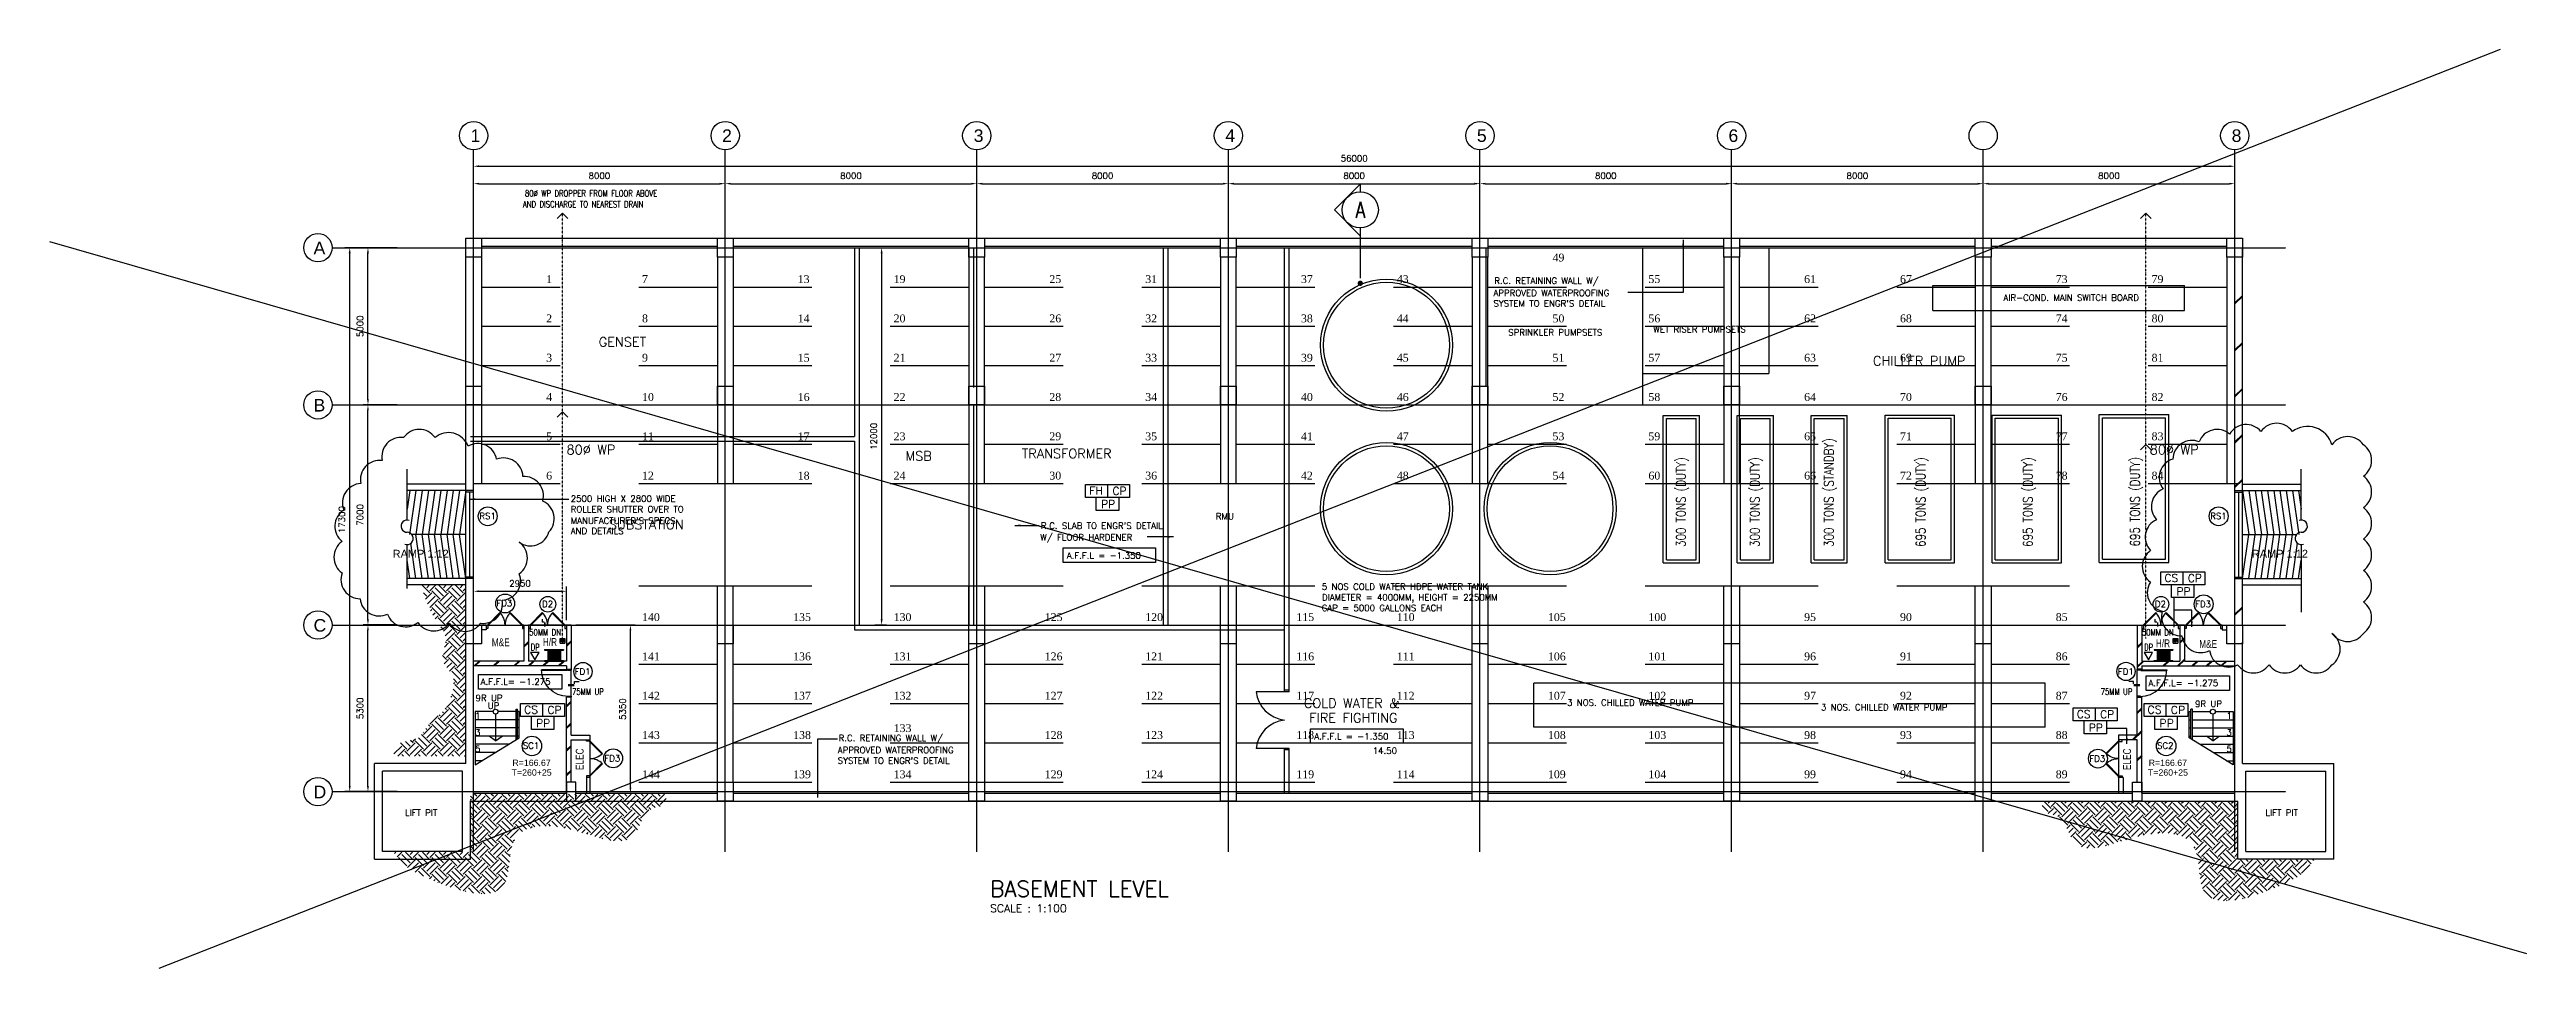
# Model space of a CAD drawing. Header units: millimetres. Extents: x -312260 to 194620, y -310600 to 21683.
# Drawn here: x -312260 to -233501, y -7543 to 21683 of the extents above; entities that cross this region are included whole.
import ezdxf
from ezdxf.enums import TextEntityAlignment as Align

# ---------------------------------------------------------------- set-up
doc = ezdxf.new("R2010")
doc.units = ezdxf.units.MM
doc.header["$LTSCALE"] = 5
doc.header["$MEASUREMENT"] = 0
doc.header["$PDMODE"] = 3
for name, pattern in [('CENTER', [2, 1.25, -0.25, 0.25, -0.25]), ('DASHDOT', [1, 0.5, -0.25, 0, -0.25]), ('HIDDEN', [0.375, 0.25, -0.125])]:
    doc.linetypes.add(name, pattern=pattern)
for name, color, linetype in [('-FF', 240, 'Continuous'), ('-ff.txt', 2, 'Continuous'), ('col', 7, 'Continuous'), ('CP NUMBERING', 1, 'Continuous'), ('DIM', 7, 'Continuous'), ('DR', 1, 'Continuous'), ('DW-T', 7, 'Continuous'), ('GRID', 9, 'CENTER'), ('in.road', 5, 'Continuous'), ('L', 1, 'Continuous'), ('LEG-T', 7, 'Continuous'), ('LINE', 7, 'Continuous'), ('OFF', 7, 'Continuous'), ('RNAME', 4, 'Continuous'), ('RWDP', 1, 'Continuous'), ('SPEC', 7, 'Continuous'), ('TEXT', 7, 'Continuous'), ('wall', 2, 'Continuous'), ('WP', 50, 'Continuous')]:
    doc.layers.add(name, color=color, linetype=linetype)
doc.layers.add('BUBBLE', color=4, linetype='Continuous', plot=False)
doc.styles.add('CARPARK NO', font='TIMES.TTF', dxfattribs={"height": 200})
doc.styles.add('E', font='ROMANS.SHX', dxfattribs={"width": 0.9})
doc.styles.add('HELV', font='HELV.shx')
doc.styles.add('HELVL', font='HELVL.shx')
doc.styles.add('ROMANS', font='romans.shx', dxfattribs={"width": 0.9, "height": 450})
doc.styles.add('S100', font='ROMANS.shx', dxfattribs={"height": 200})
doc.styles.add('STANDARDS', font='simplex.shx')
doc.styles.add('TEXT2', font='HELVL.SHX', dxfattribs={"height": 250})
doc.dimstyles.new('S100', dxfattribs={"dimscale": 0, "dimtxt": 150, "dimasz": 175, "dimexe": 150, "dimexo": 150, "dimgap": 150, "dimtad": 1, "dimdec": 0, "dimzin": 0, "dimdsep": 46, "dimtxsty": 'S100', "dimcen": 0, "dimdle": 100, "dimclrd": 5, "dimclre": 5, "dimclrt": 1, "dimaunit": 1, "dimadec": 0, "dimazin": 0, "dimtfac": 1, "dimtdec": 0, "dimtofl": 0, "dimtmove": 1, "dimatfit": 3, "dimfxl": 1, "dimtolj": 1, "dimtzin": 0, "dimarcsym": 0})

msp = doc.modelspace()

# ---------------------------------------------------------------- texts
at = {"layer": '-ff.txt', "style": 'STANDARDS', "width": 0.7}
for p in [(-296956.2, 2569.3), (-245656.2, 2569.3)]:
    msp.add_text('DP', height=210, dxfattribs=at).set_placement(p)
at = {"color": 2, "style": 'S100'}
for s, p in [('A.F.F.L = -1.350', (-279914.8, 5491.4)), ('A.F.F.L= -1.275', (-298551.1, 1477.1)), ('A.F.F.L= -1.275', (-245521.3, 1434.6)), ('LIFT PIT', (-300956.6, -2687.5)), ('LIFT PIT', (-241799, -2687.5))]:
    msp.add_text(s, height=200, rotation=0, dxfattribs=at).set_placement(p)
at = {"color": 2, "style": 'HELVL', "width": 0.75}
for s, rotation, p in [('M&E', 0, (-298196.7, 2706)), ('H/R', 0, (-296574.2, 2716)), ('H/R', 0, (-245284.5, 2674.8)), ('M&E', 0, (-243903.8, 2653.7)), ('ELEC', 90, (-295276.5, -1230.3)), ('ELEC', 90, (-246076.5, -1230.4))]:
    msp.add_text(s, height=250, rotation=rotation, dxfattribs=at).set_placement(p)
at = {"layer": 'CP NUMBERING', "style": 'CARPARK NO'}
for s, p in [('49', (-264468.9, 14942.6)), ('1', (-296468.9, 14257.1)), ('7', (-293420.5, 14257.1)), ('13', (-288468.9, 14257.1)), ('19', (-285420.5, 14257.1)), ('25', (-280468.9, 14257.1)), ('31', (-277420.5, 14257.1)), ('37', (-272468.9, 14257.1)), ('43', (-269420.5, 14257.1)), ('55', (-261420.5, 14257.1)), ('61', (-256468.9, 14257.1)), ('67', (-253420.5, 14257.1)), ('73', (-248468.9, 14257.1)), ('79', (-245420.5, 14257.1)), ('2', (-296468.9, 13007.1)), ('8', (-293420.5, 13007.1)), ('14', (-288468.9, 13007.1)), ('20', (-285420.5, 13007.1)), ('26', (-280468.9, 13007.1)), ('32', (-277420.5, 13007.1)), ('38', (-272468.9, 13007.1)), ('44', (-269420.5, 13007.1)), ('50', (-264468.9, 13007.1)), ('56', (-261420.5, 13007.1)), ('62', (-256468.9, 13007.1)), ('68', (-253420.5, 13007.1)), ('74', (-248468.9, 13007.1)), ('80', (-245420.5, 13007.1)), ('3', (-296468.9, 11757.1)), ('9', (-293420.5, 11757.1)), ('15', (-288468.9, 11757.1)), ('21', (-285420.5, 11757.1)), ('27', (-280468.9, 11757.1)), ('33', (-277420.5, 11757.1)), ('39', (-272468.9, 11757.1)), ('45', (-269420.5, 11757.1)), ('51', (-264468.9, 11757.1)), ('57', (-261420.5, 11757.1)), ('63', (-256468.9, 11757.1)), ('69', (-253420.5, 11757.1)), ('75', (-248468.9, 11757.1)), ('81', (-245420.5, 11757.1)), ('4', (-296468.9, 10507.1)), ('10', (-293420.5, 10507.1)), ('16', (-288468.9, 10507.1)), ('22', (-285420.5, 10507.1)), ('28', (-280468.9, 10507.1)), ('34', (-277420.5, 10507.1)), ('40', (-272468.9, 10507.1)), ('46', (-269420.5, 10507.1)), ('52', (-264468.9, 10507.1)), ('58', (-261420.5, 10507.1)), ('64', (-256468.9, 10507.1)), ('70', (-253420.5, 10507.1)), ('76', (-248468.9, 10507.1)), ('82', (-245420.5, 10507.1)), ('5', (-296468.9, 9257.1)), ('11', (-293420.5, 9257.1)), ('17', (-288468.9, 9257.1)), ('23', (-285420.5, 9257.1)), ('29', (-280468.9, 9257.1)), ('35', (-277420.5, 9257.1)), ('41', (-272468.9, 9257.1)), ('47', (-269420.5, 9257.1)), ('53', (-264468.9, 9257.1)), ('59', (-261420.5, 9257.1)), ('65', (-256468.9, 9257.1)), ('71', (-253420.5, 9257.1)), ('77', (-248468.9, 9257.1)), ('83', (-245420.5, 9257.1)), ('6', (-296468.9, 8007.1)), ('12', (-293420.5, 8007.1)), ('18', (-288468.9, 8007.1)), ('24', (-285420.5, 8007.1)), ('30', (-280468.9, 8007.1)), ('36', (-277420.5, 8007.1)), ('42', (-272468.9, 8007.1)), ('48', (-269420.5, 8007.1)), ('54', (-264468.9, 8007.1)), ('60', (-261420.5, 8007.1)), ('66', (-256468.9, 8007.1)), ('72', (-253420.5, 8007.1)), ('78', (-248468.9, 8007.1)), ('84', (-245420.5, 8007.1)), ('140', (-293420.5, 3507.1)), ('135', (-288615.7, 3507.1)), ('130', (-285420.5, 3507.1)), ('125', (-280615.7, 3507.1)), ('120', (-277420.5, 3507.1)), ('115', (-272615.7, 3507.1)), ('110', (-269420.5, 3507.1)), ('105', (-264615.7, 3507.1)), ('100', (-261420.5, 3507.1)), ('95', (-256468.9, 3507.1)), ('90', (-253420.5, 3507.1)), ('85', (-248468.9, 3507.1)), ('141', (-293420.5, 2257.1)), ('136', (-288615.7, 2257.1)), ('131', (-285420.5, 2257.1)), ('126', (-280615.7, 2257.1)), ('121', (-277420.5, 2257.1)), ('116', (-272615.7, 2257.1)), ('111', (-269420.5, 2257.1)), ('106', (-264615.7, 2257.1)), ('101', (-261420.5, 2257.1)), ('96', (-256468.9, 2257.1)), ('91', (-253420.5, 2257.1)), ('86', (-248468.9, 2257.1)), ('142', (-293420.5, 1007.1)), ('137', (-288615.7, 1007.1)), ('132', (-285420.5, 1007.1)), ('127', (-280615.7, 1007.1)), ('122', (-277420.5, 1007.1)), ('117', (-272615.7, 1007.1)), ('112', (-269420.5, 1007.1)), ('107', (-264615.7, 1007.1)), ('102', (-261420.5, 1007.1)), ('97', (-256468.9, 1007.1)), ('92', (-253420.5, 1007.1)), ('87', (-248468.9, 1007.1)), ('143', (-293420.5, -242.9)), ('138', (-288615.7, -242.9)), ('133', (-285420.5, -24.4)), ('128', (-280615.7, -242.9)), ('123', (-277420.5, -242.9)), ('118', (-272615.7, -242.9)), ('113', (-269420.5, -242.9)), ('108', (-264615.7, -242.9)), ('103', (-261420.5, -242.9)), ('98', (-256468.9, -242.9)), ('93', (-253420.5, -242.9)), ('88', (-248468.9, -242.9)), ('144', (-293420.5, -1492.9)), ('139', (-288615.7, -1492.9)), ('134', (-285420.5, -1492.9)), ('129', (-280615.7, -1492.9)), ('124', (-277420.5, -1492.9)), ('119', (-272615.7, -1492.9)), ('114', (-269420.5, -1492.9)), ('109', (-264615.7, -1492.9)), ('104', (-261420.5, -1492.9)), ('99', (-256468.9, -1492.9)), ('94', (-253420.5, -1492.9)), ('89', (-248468.9, -1492.9))]:
    msp.add_text(s, height=250, dxfattribs=at).set_placement(p)
at = {"layer": 'DW-T', "color": 7, "style": 'E'}
for s, p in [('RS1', (-298591.3, 6748.7)), ('RS1', (-243554.7, 6748.7)), ('FD3', (-298052.1, 3974.6)), ('D2', (-296598.8, 3949.6)), ('D2', (-245316.3, 3949.6)), ('FD3', (-244037.3, 3944.3)), ('FD1', (-295562.5, 1801.3)), ('FD1', (-246492.9, 1801.3)), ('FD3', (-294617.4, -958.6)), ('FD3', (-247401.3, -968.6))]:
    msp.add_text(s, height=200, dxfattribs=at).set_placement(p)
at = {"layer": 'GRID', "color": 3, "style": 'HELV'}
for s, p in [('1', (-298874.2, 18744.3)), ('2', (-290874.2, 18744.3)), ('3', (-282874.2, 18744.3)), ('4', (-274874.2, 18744.3)), ('5', (-266874.2, 18744.3)), ('6', (-258874.2, 18744.3)), ('8', (-242874.2, 18744.3)), ('A', (-303865, 15170.1)), ('B', (-303865, 10170.1)), ('C', (-303865, 3170.1)), ('D', (-303865, -2129.9))]:
    msp.add_text(s, height=400, dxfattribs=at).set_placement(p)
at = {"layer": 'LEG-T', "color": 2, "ltscale": 10, "style": 'S100'}
for s, p in [('FH', (-278984.3, 7651.7, 1943.7)), ('PP', (-278597.7, 7224, 1943.7)), ('CP', (-278237.4, 7645.9, 1943.7)), ('CS', (-244795.1, 4876.3, 1943.7)), ('CP', (-244048.2, 4870.6, 1943.7)), ('PP', (-244408.4, 4448.7, 1943.7)), ('CS', (-296947.3, 685.1, 1943.7)), ('CP', (-296200.4, 679.4, 1943.7)), ('CS', (-245327.7, 685.1, 1943.7)), ('CP', (-244580.8, 679.4, 1943.7)), ('PP', (-296560.7, 257.4, 1943.7)), ('CS', (-247577.9, 545.3, 1943.7)), ('PP', (-247191.3, 117.6, 1943.7)), ('CP', (-246831, 539.6, 1943.7)), ('PP', (-244941.1, 257.4, 1943.7))]:
    msp.add_text(s, height=250, dxfattribs=at).set_placement(p, align=Align.MIDDLE)
at = {"layer": 'OFF', "color": 2, "style": 'S100'}
for s, p in [('AIR-COND. MAIN SWITCH BOARD', (-250132.1, 13690.3)), ('SPRINKLER PUMPSETS', (-265878, 12585.1)), ('WET RISER PUMPSETS', (-261265.1, 12684.9)), ('RMU', (-275174.4, 6737.8)), ('3 NOS. CHILLED WATER PUMP', (-264007.5, 814.6)), ('3 NOS. CHILLED WATER PUMP', (-255932.8, 666.1))]:
    msp.add_text(s, height=200, dxfattribs=at).set_placement(p)
at = {"layer": 'OFF', "color": 3, "style": 'S100'}
for s, p in [('GENSET', (-294795.5, 12233.2)), ('CHILLER PUMP', (-254281, 11632.3)), ('MSB', (-285044.1, 8607.7)), ('TRANSFORMER', (-281343.3, 8682.4)), ('SUBSTATION', (-294476.3, 6425.6)), ('COLD WATER &', (-272376.4, 743.8)), ('FIRE FIGHTING', (-272201.3, 281.3))]:
    msp.add_text(s, height=300, dxfattribs=at).set_placement(p)
at = {"layer": 'OFF', "style": 'E', "width": 0.8}
for s, p in [('300 TONS (DUTY)', (-260235.8, 5863.2)), ('300 TONS (DUTY)', (-257885.8, 5863.2)), ('300 TONS (STANDBY)', (-255535.8, 5863.2)), ('695 TONS (DUTY)', (-252613.1, 5863.2)), ('695 TONS (DUTY)', (-249206.1, 5863.2)), ('695 TONS (DUTY)', (-245799.1, 5877.2))]:
    msp.add_text(s, height=300, rotation=90, dxfattribs=at).set_placement(p)
at = {"layer": 'OFF', "style": 'S100'}
for s, height, p in [('80%%C WP', 300, (-245478.8, 8808.1)), ('CAP = 5000 GALLONS EACH', 200, (-271809.9, 3823.6)), ('5 NOS COLD WATER HDPE WATER TANK', 200, (-271803.9, 4498.3)), ('DIAMETER = 4000MM, HEIGHT = 2250MM', 200, (-271801.1, 4157.9))]:
    msp.add_text(s, height=height, dxfattribs=at).set_placement(p)
at = {"layer": 'OFF', "color": 2, "style": 'S100'}
for s, p in [('A.F.F.L = -1.350', (-272042.7, -263.8)), ('14.50', (-270184.9, -719.1))]:
    msp.add_text(s, height=200, rotation=0, dxfattribs=at).set_placement(p)
at = {"layer": 'RNAME', "color": 2, "style": 'ROMANS', "width": 0.8}
for s, p in [('AND DISCHARGE TO NEAREST DRAIN', (-295291.5, 16764.1)), ('80%%C WP DROPPER FROM FLOOR ABOVE', (-295038.3, 17106.5))]:
    msp.add_text(s, height=200, dxfattribs=at).set_placement(p, align=Align.MIDDLE)
at = {"layer": 'SPEC', "style": 'S100'}
for s, p in [('R.C. RETAINING WALL W/', (-266320.1, 14228.3)), ('APPROVED WATERPROOFING', (-266347.4, 13844.1)), ("SYSTEM TO ENGR'S DETAIL", (-266347.4, 13506.5)), ('2500 HIGH X 2800 WIDE', (-295687.3, 7297.6)), ('ROLLER SHUTTER OVER TO', (-295687.3, 6964.1)), ('AND DETAILS', (-295687.3, 6273.9)), ("MANUFACTURER'S SPECS", (-295687.3, 6596)), ('W/ FLOOR HARDENER', (-280754.9, 6069.5)), ("R.C. SLAB TO ENGR'S DETAIL", (-280738.7, 6437.1)), ('APPROVED WATERPROOFING', (-287197, -698.6)), ('R.C. RETAINING WALL W/', (-287169.8, -314.5)), ("SYSTEM TO ENGR'S DETAIL", (-287197, -1036.3))]:
    msp.add_text(s, height=200, dxfattribs=at).set_placement(p)
at = {"layer": 'SPEC', "style": 'TEXT2'}
for p in [(-301349.7, 5522.8), (-242233.8, 5522.8)]:
    msp.add_text('RAMP 1:12', height=250, rotation=0.044528, dxfattribs=at).set_placement(p)
at = {"layer": 'TEXT', "color": 4, "style": 'E', "width": 0.8}
msp.add_text('A', height=500, dxfattribs=at).set_placement((-270732.5, 16335.2))
at = {"layer": 'TEXT', "color": 7, "style": 'S100', "width": 0.8}
for s, p in [('50MM DN', (-297008.5, 3045.8)), ('50MM DN', (-245726.3, 3045.8)), ('75MM UP', (-295645.6, 1160.3)), ('75MM UP', (-247039.5, 1160.3))]:
    msp.add_text(s, height=200, dxfattribs=at).set_placement(p)
at = {"layer": 'TEXT', "color": 1}
for s, style, p in [('9R UP', 'S100', (-298712.9, 960.8)), ('UP', 'S100', (-298327.5, 711.6)), ('9R UP', 'S100', (-244040.9, 773.3)), ('3', 'S100', (-298730.1, -137.8)), ('1', 'S100', (-298730.1, 396.8)), ('3', 'S100', (-243042.4, -137.8)), ('1', 'S100', (-243042.4, 396.8)), ('5', 'S100', (-298730.1, -657.8)), ('5', 'S100', (-243042.4, -657.8)), ('T=260+25', 'HELVL', (-297567.1, -1410.8)), ('R=166.67', 'HELVL', (-297542.8, -1100.3)), ('T=260+25', 'HELVL', (-245537.3, -1410.8)), ('R=166.67', 'HELVL', (-245512.9, -1100.3))]:
    msp.add_text(s, height=200, rotation=0, dxfattribs=dict(at, style=style)).set_placement(p)
at = {"layer": 'TEXT', "color": 7}
for s, height, style, p in [('SC1', 200, 'E', (-297212.1, -554.2)), ('SC2', 200, 'E', (-245247.6, -554.2)), ('SCALE : 1:100', 250, 'S100', (-282348.9, -5757.2))]:
    msp.add_text(s, height=height, dxfattribs=dict(at, style=style)).set_placement(p)
at = {"layer": 'TEXT', "color": 3, "style": 'S100'}
msp.add_text('BASEMENT LEVEL', height=500, dxfattribs=at).set_placement((-282346.8, -5260))
at = {"layer": 'WP', "style": 'S100'}
msp.add_text('80%%C WP', height=300, dxfattribs=at).set_placement((-295821.5, 8808.1))

# ---------------------------------------------------------------- blocks, each defined once
blk = doc.blocks.new('*D0')
at = {"layer": 'DEFPOINTS', "color": 0}
for p in [(-302135, 10381), (-301060, 10381), (-301060, 3381)]:
    blk.add_point(p, dxfattribs=at)
at = {"layer": 'DIM', "color": 5, "lineweight": -2}
for p, q in [((-301210, 10381), (-302285, 10381)), ((-302135, 3556), (-302135, 10206)), ((-301210, 3381), (-302285, 3381))]:
    blk.add_line(p, q, dxfattribs=at)
at = {"layer": 'DIM', "color": 5}
for points in [[(-302164, 10206), (-302106, 10206), (-302135, 10381)], [(-302164, 3556), (-302106, 3556), (-302135, 3381)]]:
    blk.add_solid(points, dxfattribs=at)
at = {"layer": 'DIM', "color": 1, "insert": (-302385, 6881), "char_height": 200, "attachment_point": 5, "rotation": 90, "style": 'S100'}
blk.add_mtext('\\A1;7000', dxfattribs=at)
blk = doc.blocks.new('*D1')
at = {"layer": 'DEFPOINTS', "color": 0}
for p in [(-302135, 15381), (-301060, 15381), (-301060, 10381)]:
    blk.add_point(p, dxfattribs=at)
at = {"layer": 'DIM', "color": 5, "lineweight": -2}
for p, q in [((-301210, 15381), (-302285, 15381)), ((-302135, 10556), (-302135, 15206)), ((-301210, 10381), (-302285, 10381))]:
    blk.add_line(p, q, dxfattribs=at)
at = {"layer": 'DIM', "color": 5}
for points in [[(-302164, 15206), (-302106, 15206), (-302135, 15381)], [(-302164, 10556), (-302106, 10556), (-302135, 10381)]]:
    blk.add_solid(points, dxfattribs=at)
at = {"layer": 'DIM', "color": 1, "insert": (-302385, 12881), "char_height": 200, "attachment_point": 5, "rotation": 90, "style": 'S100'}
blk.add_mtext('\\A1;5000', dxfattribs=at)
blk = doc.blocks.new('*D2')
at = {"layer": 'DEFPOINTS', "color": 0}
for p in [(-302715, 15381), (-301060, 15381), (-301060, -1919)]:
    blk.add_point(p, dxfattribs=at)
at = {"layer": 'DIM', "color": 5, "lineweight": -2}
for p, q in [((-301210, 15381), (-302865, 15381)), ((-302715, -1744), (-302715, 15206)), ((-301210, -1919), (-302865, -1919))]:
    blk.add_line(p, q, dxfattribs=at)
at = {"layer": 'DIM', "color": 5}
for points in [[(-302745, 15206), (-302686, 15206), (-302715, 15381)], [(-302745, -1744), (-302686, -1744), (-302715, -1919)]]:
    blk.add_solid(points, dxfattribs=at)
at = {"layer": 'DIM', "color": 1, "insert": (-302965, 6731), "char_height": 200, "attachment_point": 5, "rotation": 90, "style": 'S100'}
blk.add_mtext('\\A1;17300', dxfattribs=at)
blk = doc.blocks.new('*D3')
at = {"layer": 'DEFPOINTS', "color": 0}
for p in [(-302135, 3381), (-301060, 3381), (-301060, -1919)]:
    blk.add_point(p, dxfattribs=at)
at = {"layer": 'DIM', "color": 5, "lineweight": -2}
for p, q in [((-301210, 3381), (-302285, 3381)), ((-302135, -1744), (-302135, 3206)), ((-301210, -1919), (-302285, -1919))]:
    blk.add_line(p, q, dxfattribs=at)
at = {"layer": 'DIM', "color": 5}
for points in [[(-302164, 3206), (-302106, 3206), (-302135, 3381)], [(-302164, -1744), (-302106, -1744), (-302135, -1919)]]:
    blk.add_solid(points, dxfattribs=at)
at = {"layer": 'DIM', "color": 1, "insert": (-302385, 731), "char_height": 200, "attachment_point": 5, "rotation": 90, "style": 'S100'}
blk.add_mtext('\\A1;5300', dxfattribs=at)
blk = doc.blocks.new('DR900')
at = {"layer": 'DR'}
for p, q in [((25, 940), (50, 940)), ((25, 115), (25, 940)), ((50, 115), (50, 940)), ((0, 115), (25, 115)), ((0, 0), (38, 0)), ((50, 115), (25, 115)), ((25, 115), (25, 90)), ((25, 90), (38, 90)), ((38, 90), (38, 0)), ((862, 90), (875, 90)), ((862, 90), (862, 0)), ((862, 0), (900, 0)), ((875, 115), (900, 115)), ((875, 115), (875, 90))]:
    blk.add_line(p, q, dxfattribs=at)
blk.add_arc((25, 90), 850, 0, 90, dxfattribs=at)
blk = doc.blocks.new('*D6')
at = {"layer": 'DEFPOINTS', "color": 0}
for p in [(-295826, 4453), (-298776, 3381), (-295826, 3381)]:
    blk.add_point(p, dxfattribs=at)
at = {"layer": 'DIM', "color": 5, "lineweight": -2}
for p, q in [((-298776, 3531), (-298776, 4603)), ((-298601, 4453), (-296001, 4453)), ((-295826, 3531), (-295826, 4603))]:
    blk.add_line(p, q, dxfattribs=at)
at = {"layer": 'DIM', "color": 5}
for points in [[(-298601, 4483), (-298601, 4424), (-298776, 4453)], [(-296001, 4483), (-296001, 4424), (-295826, 4453)]]:
    blk.add_solid(points, dxfattribs=at)
at = {"layer": 'DIM', "color": 1, "insert": (-297301, 4703), "char_height": 200, "attachment_point": 5, "style": 'S100'}
blk.add_mtext('\\A1;2950', dxfattribs=at)
blk = doc.blocks.new('*D7')
at = {"layer": 'DEFPOINTS', "color": 0}
for p in [(-295676, 3381), (-293789, 3381), (-295676, -1969)]:
    blk.add_point(p, dxfattribs=at)
at = {"layer": 'DIM', "color": 5, "lineweight": -2}
for p, q in [((-295526, 3381), (-293639, 3381)), ((-293789, -1794), (-293789, 3206)), ((-295526, -1969), (-293639, -1969))]:
    blk.add_line(p, q, dxfattribs=at)
at = {"layer": 'DIM', "color": 5}
for points in [[(-293818, 3206), (-293760, 3206), (-293789, 3381)], [(-293818, -1794), (-293760, -1794), (-293789, -1969)]]:
    blk.add_solid(points, dxfattribs=at)
at = {"layer": 'DIM', "color": 1, "insert": (-294039, 706), "char_height": 200, "attachment_point": 5, "rotation": 90, "style": 'S100'}
blk.add_mtext('\\A1;5350', dxfattribs=at)
blk = doc.blocks.new('*D8')
at = {"layer": 'DEFPOINTS', "color": 0}
for p in [(-242776, 17971), (-298776, 16346), (-242776, 16346)]:
    blk.add_point(p, dxfattribs=at)
at = {"layer": 'DIM', "color": 5, "lineweight": -2}
for p, q in [((-298776, 16496), (-298776, 18121)), ((-242776, 16496), (-242776, 18121)), ((-298601, 17971), (-242951, 17971))]:
    blk.add_line(p, q, dxfattribs=at)
at = {"layer": 'DIM', "color": 5}
for points in [[(-298601, 18000), (-298601, 17942), (-298776, 17971)], [(-242951, 18000), (-242951, 17942), (-242776, 17971)]]:
    blk.add_solid(points, dxfattribs=at)
at = {"layer": 'DIM', "color": 1, "insert": (-270776, 18221), "char_height": 200, "attachment_point": 5, "style": 'S100'}
blk.add_mtext('\\A1;56000', dxfattribs=at)
blk = doc.blocks.new('*D9')
at = {"layer": 'DEFPOINTS', "color": 0}
for p in [(-290776, 17417), (-298776, 16346), (-290776, 16346)]:
    blk.add_point(p, dxfattribs=at)
at = {"layer": 'DIM', "color": 5, "lineweight": -2}
for p, q in [((-298776, 16496), (-298776, 17567)), ((-298601, 17417), (-290951, 17417)), ((-290776, 16496), (-290776, 17567))]:
    blk.add_line(p, q, dxfattribs=at)
at = {"layer": 'DIM', "color": 5}
for points in [[(-298601, 17446), (-298601, 17388), (-298776, 17417)], [(-290951, 17446), (-290951, 17388), (-290776, 17417)]]:
    blk.add_solid(points, dxfattribs=at)
at = {"layer": 'DIM', "color": 1, "insert": (-294776, 17667), "char_height": 200, "attachment_point": 5, "style": 'S100'}
blk.add_mtext('\\A1;8000', dxfattribs=at)
blk = doc.blocks.new('*D10')
at = {"layer": 'DEFPOINTS', "color": 0}
for p in [(-282776, 17417), (-290776, 16346), (-282776, 16346)]:
    blk.add_point(p, dxfattribs=at)
at = {"layer": 'DIM', "color": 5, "lineweight": -2}
for p, q in [((-290776, 16496), (-290776, 17567)), ((-290601, 17417), (-282951, 17417)), ((-282776, 16496), (-282776, 17567))]:
    blk.add_line(p, q, dxfattribs=at)
at = {"layer": 'DIM', "color": 5}
for points in [[(-290601, 17446), (-290601, 17388), (-290776, 17417)], [(-282951, 17446), (-282951, 17388), (-282776, 17417)]]:
    blk.add_solid(points, dxfattribs=at)
at = {"layer": 'DIM', "color": 1, "insert": (-286776, 17667), "char_height": 200, "attachment_point": 5, "style": 'S100'}
blk.add_mtext('\\A1;8000', dxfattribs=at)
blk = doc.blocks.new('*D11')
at = {"layer": 'DEFPOINTS', "color": 0}
for p in [(-274776, 17417), (-282776, 16346), (-274776, 16346)]:
    blk.add_point(p, dxfattribs=at)
at = {"layer": 'DIM', "color": 5, "lineweight": -2}
for p, q in [((-282776, 16496), (-282776, 17567)), ((-282601, 17417), (-274951, 17417)), ((-274776, 16496), (-274776, 17567))]:
    blk.add_line(p, q, dxfattribs=at)
at = {"layer": 'DIM', "color": 5}
for points in [[(-282601, 17446), (-282601, 17388), (-282776, 17417)], [(-274951, 17446), (-274951, 17388), (-274776, 17417)]]:
    blk.add_solid(points, dxfattribs=at)
at = {"layer": 'DIM', "color": 1, "insert": (-278776, 17667), "char_height": 200, "attachment_point": 5, "style": 'S100'}
blk.add_mtext('\\A1;8000', dxfattribs=at)
blk = doc.blocks.new('*D12')
at = {"layer": 'DEFPOINTS', "color": 0}
for p in [(-266776, 17417), (-274776, 16346), (-266776, 16346)]:
    blk.add_point(p, dxfattribs=at)
at = {"layer": 'DIM', "color": 5, "lineweight": -2}
for p, q in [((-274776, 16496), (-274776, 17567)), ((-274601, 17417), (-266951, 17417)), ((-266776, 16496), (-266776, 17567))]:
    blk.add_line(p, q, dxfattribs=at)
at = {"layer": 'DIM', "color": 5}
for points in [[(-274601, 17446), (-274601, 17388), (-274776, 17417)], [(-266951, 17446), (-266951, 17388), (-266776, 17417)]]:
    blk.add_solid(points, dxfattribs=at)
at = {"layer": 'DIM', "color": 1, "insert": (-270776, 17667), "char_height": 200, "attachment_point": 5, "style": 'S100'}
blk.add_mtext('\\A1;8000', dxfattribs=at)
blk = doc.blocks.new('*D13')
at = {"layer": 'DEFPOINTS', "color": 0}
for p in [(-258776, 17417), (-266776, 16346), (-258776, 16346)]:
    blk.add_point(p, dxfattribs=at)
at = {"layer": 'DIM', "color": 5, "lineweight": -2}
for p, q in [((-266776, 16496), (-266776, 17567)), ((-266601, 17417), (-258951, 17417)), ((-258776, 16496), (-258776, 17567))]:
    blk.add_line(p, q, dxfattribs=at)
at = {"layer": 'DIM', "color": 5}
for points in [[(-266601, 17446), (-266601, 17388), (-266776, 17417)], [(-258951, 17446), (-258951, 17388), (-258776, 17417)]]:
    blk.add_solid(points, dxfattribs=at)
at = {"layer": 'DIM', "color": 1, "insert": (-262776, 17667), "char_height": 200, "attachment_point": 5, "style": 'S100'}
blk.add_mtext('\\A1;8000', dxfattribs=at)
blk = doc.blocks.new('*D14')
at = {"layer": 'DEFPOINTS', "color": 0}
for p in [(-250776, 17417), (-258776, 16346), (-250776, 16346)]:
    blk.add_point(p, dxfattribs=at)
at = {"layer": 'DIM', "color": 5, "lineweight": -2}
for p, q in [((-258776, 16496), (-258776, 17567)), ((-258601, 17417), (-250951, 17417)), ((-250776, 16496), (-250776, 17567))]:
    blk.add_line(p, q, dxfattribs=at)
at = {"layer": 'DIM', "color": 5}
for points in [[(-258601, 17446), (-258601, 17388), (-258776, 17417)], [(-250951, 17446), (-250951, 17388), (-250776, 17417)]]:
    blk.add_solid(points, dxfattribs=at)
at = {"layer": 'DIM', "color": 1, "insert": (-254776, 17667), "char_height": 200, "attachment_point": 5, "style": 'S100'}
blk.add_mtext('\\A1;8000', dxfattribs=at)
blk = doc.blocks.new('*D15')
at = {"layer": 'DEFPOINTS', "color": 0}
for p in [(-242776, 17417), (-250776, 16346), (-242776, 16346)]:
    blk.add_point(p, dxfattribs=at)
at = {"layer": 'DIM', "color": 5, "lineweight": -2}
for p, q in [((-250776, 16496), (-250776, 17567)), ((-250601, 17417), (-242951, 17417)), ((-242776, 16496), (-242776, 17567))]:
    blk.add_line(p, q, dxfattribs=at)
at = {"layer": 'DIM', "color": 5}
for points in [[(-250601, 17446), (-250601, 17388), (-250776, 17417)], [(-242951, 17446), (-242951, 17388), (-242776, 17417)]]:
    blk.add_solid(points, dxfattribs=at)
at = {"layer": 'DIM', "color": 1, "insert": (-246776, 17667), "char_height": 200, "attachment_point": 5, "style": 'S100'}
blk.add_mtext('\\A1;8000', dxfattribs=at)
blk = doc.blocks.new('DR2')
at = {"layer": 'DR', "color": 5}
for p, q in [((0, 115), (37, 115)), ((50, 0), (0, 0)), ((37, 115), (435, 513)), ((37, 115), (37, 90)), ((55, 97), (37, 115)), ((37, 90), (50, 90)), ((50, 90), (50, 0)), ((55, 97), (452, 495)), ((1145, 97), (748, 495)), ((1163, 115), (765, 513)), ((1145, 97), (1163, 115)), ((1163, 90), (1150, 90)), ((1150, 90), (1150, 0)), ((1163, 115), (1163, 90)), ((1200, 115), (1163, 115)), ((1150, 0), (1200, 0))]:
    blk.add_line(p, q, dxfattribs=at)
for centre, start, end in [((37, 115), 0, 45), ((1163, 115), 135, 180)]:
    blk.add_arc(centre, 563, start, end, dxfattribs=at)
blk = doc.blocks.new('*D138')
at = {"layer": 'DEFPOINTS', "color": 0}
for p in [(-286172, 15381), (-286172, 3381), (-285802, 3381)]:
    blk.add_point(p, dxfattribs=at)
at = {"layer": 'OFF', "color": 5, "lineweight": -2}
for p, q in [((-286022, 15381), (-285652, 15381)), ((-285802, 15206), (-285802, 3556)), ((-286022, 3381), (-285652, 3381))]:
    blk.add_line(p, q, dxfattribs=at)
at = {"layer": 'OFF', "color": 5}
for points in [[(-285831, 15206), (-285772, 15206), (-285802, 15381)], [(-285831, 3556), (-285772, 3556), (-285802, 3381)]]:
    blk.add_solid(points, dxfattribs=at)
at = {"layer": 'OFF', "color": 1, "insert": (-286052, 9381), "char_height": 200, "attachment_point": 5, "rotation": 90, "style": 'S100'}
blk.add_mtext('\\A1;12000', dxfattribs=at)

# ---------------------------------------------------------------- dimensions: what is measured, and where the dimension line sits
at = {"layer": 'DIM'}
for p1, p2, distance, picture, middle in [((-298775.6, 16345.6), (-242775.6, 16345.6), 1625.7, '*D8', (-270775.6, 18221.3)), ((-298775.6, 16345.6), (-290775.6, 16345.6), 1071.5, '*D9', (-294775.6, 17667.1)), ((-290775.6, 16345.6), (-282775.6, 16345.6), 1071.5, '*D10', (-286775.6, 17667.1)), ((-282775.6, 16345.6), (-274775.6, 16345.6), 1071.5, '*D11', (-278775.6, 17667.1)), ((-274775.6, 16345.6), (-266775.6, 16345.6), 1071.5, '*D12', (-270775.6, 17667.1)), ((-266775.6, 16345.6), (-258775.6, 16345.6), 1071.5, '*D13', (-262775.6, 17667.1)), ((-258775.6, 16345.6), (-250775.6, 16345.6), 1071.5, '*D14', (-254775.6, 17667.1)), ((-250775.6, 16345.6), (-242775.6, 16345.6), 1071.5, '*D15', (-246775.6, 17667.1)), ((-301060.2, -1919.3), (-301060.2, 15380.7), 1655.2, '*D2', (-302965.4, 6730.7)), ((-301060.2, 10380.7), (-301060.2, 15380.7), 1074.8, '*D1', (-302385, 12880.7)), ((-301060.2, 3380.7), (-301060.2, 10380.7), 1074.8, '*D0', (-302385, 6880.7)), ((-298775.6, 3380.7), (-295825.6, 3380.7), 1072.7, '*D6', (-297300.6, 4703.4)), ((-301060.2, -1919.3), (-301060.2, 3380.7), 1074.8, '*D3', (-302385, 730.7)), ((-295675.6, -1969.3), (-295675.6, 3380.7), -1886.5, '*D7', (-294039.1, 705.7))]:
    dim = msp.add_aligned_dim(p1=p1, p2=p2, distance=distance, dimstyle='S100', override={"dimscale": 1}, dxfattribs=at)
    dim.commit()
    dim.dimension.update_dxf_attribs({"geometry": picture, "text_midpoint": middle})
at = {"layer": 'OFF'}
dim = msp.add_linear_dim(base=(-285801.7, 3380.7), p1=(-286172.2, 15380.7), p2=(-286172.2, 3380.7), angle=90, dimstyle='S100', override={"dimscale": 1}, dxfattribs=at)
dim.commit()
dim.dimension.update_dxf_attribs({"geometry": '*D138', "text_midpoint": (-286051.7, 9380.7)})

# ---------------------------------------------------------------- hatches: boundary and pattern name
at = {"layer": 'LINE'}
h = msp.add_hatch(dxfattribs=at)
h.set_pattern_fill('EARTH', color=8, scale=1500, angle=45, style=0)
h.set_pattern_definition([(45, (-6e-11, 225), (6e-14, 530.3301), [375, -375]), (45, (-99.44, 324.44), (6e-14, 530.3301), [375, -375]), (45, (-198.87, 423.87), (6e-14, 530.3301), [375, -375]), (135, (-198.87, 490.17), (-530.3301, 1e-13), [375, -375]), (135, (-99.44, 589.6), (-530.3301, 1e-13), [375, -375]), (135, (-6e-11, 689.04), (-530.3301, 1e-13), [375, -375])])
edge = h.paths.add_edge_path()
edge.add_spline(control_points=[(-301321.1, -3844.3), (-301174.3, -4031.2), (-300950.3, -4316.7), (-299851.5, -4892.9), (-297371.2, -5823.8), (-297811.5, -3103.5), (-295668, -2834.9), (-293633.2, -4090.2), (-293355.4, -2382.5), (-292594.7, -2401.5), (-292651.3, -2121.7), (-292677.1, -1994.3)], knot_values=[0, 0, 0, 0, 694.9540369, 1061.0224481, 3816.8247951, 5319.0880336, 6765.6075641, 9193.8136543, 10188.8792914, 10574.5631986, 10897.2176034, 10897.2176034, 10897.2176034, 10897.2176034], degree=3, periodic=0)
edge.add_line((-292677.1, -1994.3), (-298875.6, -1994.3))
edge.add_line((-298875.6, -1994.3), (-298875.6, -3844.3))
edge.add_line((-298875.6, -3844.3), (-301321.1, -3844.3))
edge = h.paths.add_edge_path()
edge.add_line((-299025.6, 4655.7), (-300442.8, 4655.7))
edge.add_spline(control_points=[(-300442.8, 4655.7), (-300332.9, 4282.7), (-300157.3, 3686.5), (-299493.4, 2984.7), (-299940.6, 2260), (-299355.7, 1817.1), (-299438.4, 1137), (-299700.7, 627.3), (-300243.3, 257.5), (-300495.7, -349.9), (-301254.5, -300.4), (-301301.3, -647.4), (-301321.1, -794.3)], knot_values=[0, 0, 0, 0, 1176.8301169, 1880.4048977, 2570.0434149, 3145.1741971, 3693.772823, 4463.5437504, 4800.825499, 5647.9000854, 6184.1277315, 6577.2230577, 6577.2230577, 6577.2230577, 6577.2230577], degree=3, periodic=0)
edge.add_line((-301321.1, -794.3), (-299025.6, -794.3))
edge.add_line((-299025.6, -794.3), (-299025.6, 4655.7))

# ---------------------------------------------------------------- linework, layer by layer
at = {"layer": '-FF'}
for points in [[(-296823.9, 2270.3), (-296686.4, 2508.5), (-296961.4, 2508.5)], [(-245523.9, 2270.3), (-245386.4, 2508.5), (-245661.4, 2508.5)]]:
    msp.add_lwpolyline(points, close=True, dxfattribs=at)
for p, q in [((-234339.9, 21683.4), (-308783.3, -7543.2)), ((-312259.7, 15574.6), (-233500.8, -7064)), ((-299025.6, 7855.7), (-300889.8, 7855.7)), ((-299025.6, 7655.7), (-300889.8, 7655.7)), ((-278619.1, 7848.2), (-278619.1, 7437.6)), ((-278262.9, 7437.6), (-278262.9, 7027)), ((-242525.6, 7855.7), (-240661.5, 7855.7)), ((-242525.6, 7655.7), (-240661.5, 7655.7)), ((-299025.6, 4855.7), (-300889.8, 4855.7)), ((-244429.9, 5072.9), (-244429.9, 4662.3)), ((-242525.6, 4855.7), (-240661.5, 4855.7)), ((-299025.6, 4655.7), (-300889.8, 4655.7)), ((-244073.7, 4662.3), (-244073.7, 4251.7)), ((-242525.6, 4655.7), (-240661.5, 4655.7)), ((-296582.2, 881.6), (-296582.2, 471)), ((-244962.5, 881.6), (-244962.5, 471)), ((-298154.2, 625.7), (-298727.2, 625.7)), ((-297426.4, 365.7), (-298727.2, 365.7)), ((-297426.4, 105.7), (-298727.2, 105.7)), ((-297426.4, 625.7), (-297999.4, 625.7)), ((-297326.4, 625.7), (-297376.4, 625.7)), ((-297326.4, 365.7), (-297376.4, 365.7)), ((-297326.4, 105.7), (-297376.4, 105.7)), ((-297326.4, -205.5), (-297326.4, 625.7)), ((-296225.9, 471), (-296225.9, 60.4)), ((-247212.7, 741.9), (-247212.7, 331.3)), ((-246856.5, 331.3), (-246856.5, -79.4)), ((-244606.3, 471), (-244606.3, 60.4)), ((-244224.9, -205.5), (-244224.9, 625.7)), ((-244224.9, 625.7), (-244174.9, 625.7)), ((-244224.9, 365.7), (-244174.9, 365.7)), ((-244224.9, 105.7), (-244174.9, 105.7)), ((-244124.9, 625.7), (-243551.9, 625.7)), ((-244124.9, 365.7), (-242824.1, 365.7)), ((-244124.9, 105.7), (-242824.1, 105.7)), ((-243397.1, 625.7), (-242824.1, 625.7)), ((-297426.4, -154.3), (-298727.2, -154.3)), ((-297665.7, -414.3), (-298727.2, -414.3)), ((-298088.2, -674.3), (-298727.2, -674.3)), ((-297326.4, -154.3), (-297376.4, -154.3)), ((-244224.9, -154.3), (-244174.9, -154.3)), ((-244124.9, -154.3), (-242824.1, -154.3)), ((-243885.6, -414.3), (-242824.1, -414.3)), ((-243463, -674.3), (-242824.1, -674.3)), ((-298510.8, -934.3), (-298727.2, -934.3)), ((-243040.5, -934.3), (-242824.1, -934.3))]:
    msp.add_line(p, q)
at = {"color": 3}
for p, q in [((-270582, 17404.3), (-271406.5, 16579.7)), ((-270582, 17404.3), (-270582, 17157.3)), ((-270582, 15755.1), (-271406.5, 16579.7)), ((-270582, 16007.3), (-270582, 15755.1)), ((-270582, 15755.1), (-270582, 14407))]:
    msp.add_line(p, q, dxfattribs=at)
at = {"color": 5}
for p, q in [((-300889.8, 6718.9), (-300889.8, 8337.2)), ((-240661.5, 6718.9), (-240661.5, 8337.2)), ((-300889.8, 4539.8), (-300889.8, 5939)), ((-240661.5, 5939), (-240661.5, 3788.5)), ((-296516.4, 2605.7), (-295916.4, 2605.7)), ((-296516.4, 2605.7), (-296516.4, 2580.7)), ((-296516.4, 2580.7), (-295916.4, 2580.7)), ((-296416.4, 2580.7), (-296416.4, 2255.7)), ((-296416.4, 2555.7), (-296016.4, 2555.7)), ((-296416.4, 2530.7), (-296016.4, 2530.7)), ((-296416.4, 2505.7), (-296016.4, 2505.7)), ((-296416.4, 2480.7), (-296016.4, 2480.7)), ((-296416.4, 2455.7), (-296016.4, 2455.7)), ((-296416.4, 2430.7), (-296016.4, 2430.7)), ((-296416.4, 2405.7), (-296016.4, 2405.7)), ((-296416.4, 2380.7), (-296016.4, 2380.7)), ((-296016.4, 2580.7), (-296016.4, 2255.7)), ((-295916.4, 2605.7), (-295916.4, 2580.7)), ((-245340.7, 2605.7), (-244740.7, 2605.7)), ((-245340.7, 2605.7), (-245340.7, 2580.7)), ((-245340.7, 2580.7), (-244740.7, 2580.7)), ((-245240.7, 2580.7), (-245240.7, 2255.7)), ((-245240.7, 2555.7), (-244840.7, 2555.7)), ((-245240.7, 2530.7), (-244840.7, 2530.7)), ((-245240.7, 2505.7), (-244840.7, 2505.7)), ((-245240.7, 2480.7), (-244840.7, 2480.7)), ((-245240.7, 2455.7), (-244840.7, 2455.7)), ((-245240.7, 2430.7), (-244840.7, 2430.7)), ((-245240.7, 2405.7), (-244840.7, 2405.7)), ((-245240.7, 2380.7), (-244840.7, 2380.7)), ((-244840.7, 2580.7), (-244840.7, 2255.7)), ((-244740.7, 2605.7), (-244740.7, 2580.7)), ((-296516.4, 2255.7), (-295916.4, 2255.7)), ((-296516.4, 2230.7), (-296516.4, 2255.7)), ((-296516.4, 2230.7), (-295916.4, 2230.7)), ((-296416.4, 2355.7), (-296016.4, 2355.7)), ((-296416.4, 2330.7), (-296016.4, 2330.7)), ((-296416.4, 2305.7), (-296016.4, 2305.7)), ((-296416.4, 2280.7), (-296016.4, 2280.7)), ((-296416.4, 2255.7), (-296016.4, 2255.7)), ((-295916.4, 2230.7), (-295916.4, 2255.7)), ((-245340.7, 2255.7), (-244740.7, 2255.7)), ((-245340.7, 2230.7), (-245340.7, 2255.7)), ((-245340.7, 2230.7), (-244740.7, 2230.7)), ((-245240.7, 2355.7), (-244840.7, 2355.7)), ((-245240.7, 2330.7), (-244840.7, 2330.7)), ((-245240.7, 2305.7), (-244840.7, 2305.7)), ((-245240.7, 2280.7), (-244840.7, 2280.7)), ((-245240.7, 2255.7), (-244840.7, 2255.7)), ((-244740.7, 2230.7), (-244740.7, 2255.7))]:
    msp.add_line(p, q, dxfattribs=at)
at = {"color": 8}
for p, q in [((-300805.6, 7655.7), (-300889.8, 7066.5)), ((-300609.6, 7655.7), (-300809.6, 6255.7)), ((-300409.6, 7655.7), (-300609.6, 6255.7)), ((-300213.6, 7655.7), (-300413.6, 6255.7)), ((-300013.6, 7655.7), (-300213.6, 6255.7)), ((-299817.6, 7655.7), (-300017.6, 6255.7)), ((-299617.6, 7655.7), (-299817.6, 6255.7)), ((-299421.6, 7655.7), (-299621.6, 6255.7)), ((-299221.6, 7655.7), (-299421.6, 6255.7)), ((-299025.6, 7655.7), (-299225.6, 6255.7)), ((-242525.6, 7655.7), (-242325.6, 6255.7)), ((-242329.6, 7655.7), (-242129.6, 6255.7)), ((-242129.6, 7655.7), (-241929.6, 6255.7)), ((-241933.6, 7655.7), (-241733.6, 6255.7)), ((-241733.6, 7655.7), (-241533.6, 6255.7)), ((-241537.6, 7655.7), (-241337.6, 6255.7)), ((-241337.6, 7655.7), (-241137.6, 6255.7)), ((-241141.6, 7655.7), (-240941.6, 6255.7)), ((-240941.6, 7655.7), (-240741.6, 6255.7)), ((-240745.6, 7655.7), (-240661.5, 7066.5)), ((-300609.6, 4855.7), (-300770.2, 5979.9)), ((-299025.6, 6255.7), (-300737.6, 6255.7)), ((-300409.6, 4855.7), (-300609.6, 6255.7)), ((-300213.6, 4855.7), (-300413.6, 6255.7)), ((-300013.6, 4855.7), (-300213.6, 6255.7)), ((-299817.6, 4855.7), (-300017.6, 6255.7)), ((-299617.6, 4855.7), (-299817.6, 6255.7)), ((-299421.6, 4855.7), (-299621.6, 6255.7)), ((-299221.6, 4855.7), (-299421.6, 6255.7)), ((-299025.6, 4855.7), (-299225.6, 6255.7)), ((-242525.6, 4855.7), (-242325.6, 6255.7)), ((-242525.6, 6255.7), (-240813.7, 6255.7)), ((-242329.6, 4855.7), (-242129.6, 6255.7)), ((-242129.6, 4855.7), (-241929.6, 6255.7)), ((-241933.6, 4855.7), (-241733.6, 6255.7)), ((-241733.6, 4855.7), (-241533.6, 6255.7)), ((-241537.6, 4855.7), (-241337.6, 6255.7)), ((-241337.6, 4855.7), (-241137.6, 6255.7)), ((-241141.6, 4855.7), (-240941.6, 6255.7)), ((-240941.6, 4855.7), (-240781, 5979.9)), ((-300805.6, 4855.7), (-300889.8, 5445)), ((-240745.6, 4855.7), (-240661.5, 5445))]:
    msp.add_line(p, q, dxfattribs=at)
at = {"color": 5, "linetype": 'HIDDEN'}
for p, q in [((-298900.6, 4905.7), (-298900.6, 7605.7)), ((-242650.6, 4905.7), (-242650.6, 7605.7))]:
    msp.add_line(p, q, dxfattribs=at)
at = {"color": 1}
for p, q in [((-297426.4, -267), (-297426.4, 701.9)), ((-297426.4, 701.9), (-297376.4, 701.9)), ((-297376.4, -236.3), (-297376.4, 701.9)), ((-244174.9, -236.3), (-244174.9, 701.9)), ((-244124.9, 701.9), (-244174.9, 701.9)), ((-244124.9, -267), (-244124.9, 701.9))]:
    msp.add_line(p, q, dxfattribs=at)
at = {"color": 3, "const_width": 83.6}
msp.add_lwpolyline([(-270623.8, 14249, 1), (-270540.2, 14249, 1)], format="xyb", close=True, dxfattribs=at)
at = {"color": 1}
for points in [[(-280032.4, 5835.3), (-277097.8, 5835.3), (-277097.8, 5373.3), (-280032.4, 5373.3)], [(-298624.6, 1806.4), (-295968.7, 1806.4), (-295968.7, 1344.4), (-298624.6, 1344.4)], [(-245594.8, 1763.9), (-242938.9, 1763.9), (-242938.9, 1301.9), (-245594.8, 1301.9)]]:
    msp.add_lwpolyline(points, close=True, dxfattribs=at)
at = {"color": 3}
msp.add_circle((-270582, 16582.3), 575, dxfattribs=at)
at = {"color": 5}
for centre, start, end in [((-300889.8, 6523.9), 69.557089, 270), ((-300889.8, 6133.9), 248.216553, 90), ((-240661.5, 6133.9), 90, 291.783447), ((-240661.5, 6523.9), 270, 110.442911)]:
    msp.add_arc(centre, 195, start, end, dxfattribs=at)
at = {"layer": 'BUBBLE'}
for points in [[(-300001.7, 9343.5, 0.5205671), (-301001.7, 9343.5, 0.5205671), (-301679.7, 8608.4, 0.5205671), (-302363.7, 7879, 0.5205671), (-302900.6, 7035.3, 0.5205671), (-302956.8, 6036.9, 0.5205671), (-302957, 5036.9, 0.5205671), (-302386.8, 4215.4, 0.5205671), (-301512.7, 3729.6, 0.5205671), (-300548.4, 3464.8, 0.5205671), (-299548.8, 3438.6, 0.5205671), (-298548.8, 3438.6, 0.5205671), (-297871.1, 4174, 0.5205671), (-297323.9, 5011, 0.5205671), (-297323.9, 6011, 0.5205671), (-296380.9, 6343.7, 0.5205671), (-296579.2, 7323.8, 0.5205671), (-297207.2, 8102, 0.5205671), (-298043.2, 8650.7, 0.5205671), (-298952.8, 9066.3, 0.5205671)], [(-240943.3, 9536.2, 0.5205671), (-241943.3, 9536.2, 0.5205671), (-242939.9, 9454.2, 0.5205671), (-243908.6, 9206, 0.5205671), (-244745.1, 8658.1, 0.5205671), (-245055.4, 7707.4, 0.5205671), (-245263.7, 6729.4, 0.5205671), (-245451.1, 5747.1, 0.5205671), (-245459.6, 4747.1, 0.5205671), (-245081.2, 3821.5, 0.5205671), (-244458.3, 3039.1, 0.5205671), (-243576.4, 2567.7, 0.5205671), (-242685, 2114.6, 0.5205671), (-241685, 2114.6, 0.5205671), (-240685, 2114.6, 0.5205671), (-239685, 2114.6, 0.5205671), (-239685, 3114.6, 0.5205671), (-238685, 3114.6, 0.5205671), (-238685, 4114.6, 0.5205671), (-238685, 5114.6, 0.5205671), (-238685, 6114.6, 0.5205671), (-238685, 7114.6, 0.5205671), (-238685, 8114.6, 0.5205671), (-238685, 9114.6, 0.5205671), (-239685, 9114.6, 0.5205671)]]:
    msp.add_lwpolyline(points, format="xyb", close=True, dxfattribs=at)
at = {"layer": 'col', "color": 3}
for points in [[(-298525.6, 15080.7), (-299025.6, 15080.7), (-299025.6, 15680.7), (-298525.6, 15680.7)], [(-290525.6, 15080.7), (-291025.6, 15080.7), (-291025.6, 15680.7), (-290525.6, 15680.7)], [(-282525.6, 15080.7), (-283025.6, 15080.7), (-283025.6, 15680.7), (-282525.6, 15680.7)], [(-274525.6, 15080.7), (-275025.6, 15080.7), (-275025.6, 15680.7), (-274525.6, 15680.7)], [(-266525.6, 15080.7), (-267025.6, 15080.7), (-267025.6, 15680.7), (-266525.6, 15680.7)], [(-258525.6, 15080.7), (-259025.6, 15080.7), (-259025.6, 15680.7), (-258525.6, 15680.7)], [(-250525.6, 15080.7), (-251025.6, 15080.7), (-251025.6, 15680.7), (-250525.6, 15680.7)], [(-242525.6, 15080.7), (-243025.6, 15080.7), (-243025.6, 15680.7), (-242525.6, 15680.7)], [(-298525.6, 10380.7), (-299025.6, 10380.7), (-299025.6, 10980.7), (-298525.6, 10980.7)], [(-290525.6, 10380.7), (-291025.6, 10380.7), (-291025.6, 10980.7), (-290525.6, 10980.7)], [(-282525.6, 10380.7), (-283025.6, 10380.7), (-283025.6, 10980.7), (-282525.6, 10980.7)], [(-274525.6, 10380.7), (-275025.6, 10380.7), (-275025.6, 10980.7), (-274525.6, 10980.7)], [(-266525.6, 10380.7), (-267025.6, 10380.7), (-267025.6, 10980.7), (-266525.6, 10980.7)], [(-258525.6, 10380.7), (-259025.6, 10380.7), (-259025.6, 10980.7), (-258525.6, 10980.7)], [(-250525.6, 10380.7), (-251025.6, 10380.7), (-251025.6, 10980.7), (-250525.6, 10980.7)], [(-298525.6, 2780.7), (-299025.6, 2780.7), (-299025.6, 3380.7), (-298525.6, 3380.7)], [(-290525.6, 2780.7), (-291025.6, 2780.7), (-291025.6, 3380.7), (-290525.6, 3380.7)], [(-282525.6, 2780.7), (-283025.6, 2780.7), (-283025.6, 3380.7), (-282525.6, 3380.7)], [(-274525.6, 2780.7), (-275025.6, 2780.7), (-275025.6, 3380.7), (-274525.6, 3380.7)], [(-266525.6, 2780.7), (-267025.6, 2780.7), (-267025.6, 3380.7), (-266525.6, 3380.7)], [(-258525.6, 2780.7), (-259025.6, 2780.7), (-259025.6, 3380.7), (-258525.6, 3380.7)], [(-250525.6, 2780.7), (-251025.6, 2780.7), (-251025.6, 3380.7), (-250525.6, 3380.7)], [(-242525.6, 2780.7), (-243025.6, 2780.7), (-243025.6, 3380.7), (-242525.6, 3380.7)], [(-295525.6, -1619.3), (-295825.6, -1619.3), (-295825.6, -2219.3), (-295525.6, -2219.3)], [(-290525.6, -2219.3), (-291025.6, -2219.3), (-291025.6, -1619.3), (-290525.6, -1619.3)], [(-282525.6, -2219.3), (-283025.6, -2219.3), (-283025.6, -1619.3), (-282525.6, -1619.3)], [(-274525.6, -2219.3), (-275025.6, -2219.3), (-275025.6, -1619.3), (-274525.6, -1619.3)], [(-266525.6, -2219.3), (-267025.6, -2219.3), (-267025.6, -1619.3), (-266525.6, -1619.3)], [(-258525.6, -2219.3), (-259025.6, -2219.3), (-259025.6, -1619.3), (-258525.6, -1619.3)], [(-250525.6, -2219.3), (-251025.6, -2219.3), (-251025.6, -1619.3), (-250525.6, -1619.3)], [(-246025.6, -1619.3), (-245725.6, -1619.3), (-245725.6, -2219.3), (-246025.6, -2219.3)]]:
    msp.add_lwpolyline(points, close=True, dxfattribs=at)
at = {"layer": 'DR', "color": 1, "ltscale": 2}
for p, q in [((-298775.6, 7655.7), (-299025.6, 7655.7)), ((-299025.6, 4855.7), (-299025.6, 7655.7)), ((-299025.6, 7605.7), (-299025.6, 7655.7)), ((-298775.6, 7605.7), (-299025.6, 7605.7)), ((-242775.6, 7655.7), (-242525.6, 7655.7)), ((-242775.6, 7605.7), (-242525.6, 7605.7)), ((-242525.6, 4855.7), (-242525.6, 7655.7)), ((-242525.6, 7605.7), (-242525.6, 7655.7)), ((-298775.6, 4905.7), (-299025.6, 4905.7)), ((-298775.6, 4855.7), (-299025.6, 4855.7)), ((-298775.6, 4855.7), (-298775.6, 4905.7)), ((-242775.6, 4905.7), (-242525.6, 4905.7)), ((-242775.6, 4855.7), (-242775.6, 4905.7)), ((-242775.6, 4855.7), (-242525.6, 4855.7))]:
    msp.add_line(p, q, dxfattribs=at)
at = {"layer": 'DW-T', "color": 1, "linetype": 'Continuous'}
for centre, radius in [((-298325.8, 6839.7), 300), ((-243288.1, 6839.7), 300), ((-297773.2, 4065.6), 300), ((-296414.8, 4040.6), 250), ((-245123.2, 4040.6), 250), ((-243764.8, 4040.6), 300), ((-295296, 1899.2), 290), ((-246233.4, 1904.2), 290), ((-296921.6, -465), 310), ((-294338.1, -859.5), 300), ((-247125.8, -867.9), 300), ((-244957.2, -465), 310)]:
    msp.add_circle(centre, radius, dxfattribs=at)
at = {"layer": 'GRID', "linetype": 'CENTER', "ltscale": 2}
for p, q in [((-298775.6, -3830.2), (-298775.6, 18494.6)), ((-290775.6, -3830.2), (-290775.6, 18494.6)), ((-282775.6, -3830.2), (-282775.6, 18494.6)), ((-274775.6, -3830.2), (-274775.6, 18494.6)), ((-266775.6, -3830.2), (-266775.6, 18494.6)), ((-258775.6, -3830.2), (-258775.6, 18494.6)), ((-250775.6, -3830.2), (-250775.6, 18494.6)), ((-242775.6, -3830.2), (-242775.6, 18494.6)), ((-303275.1, 15380.7), (-241148.4, 15380.7)), ((-303275.1, 10380.7), (-241148.4, 10380.7)), ((-303275.1, 3380.7), (-241148.4, 3380.7)), ((-303275.1, -1919.3), (-241148.4, -1919.3))]:
    msp.add_line(p, q, dxfattribs=at)
at = {"layer": 'GRID', "color": 7, "linetype": 'Continuous'}
for centre in [(-298775.6, 18944.6), (-290775.6, 18944.6), (-282775.6, 18944.6), (-274775.6, 18944.6), (-266775.6, 18944.6), (-258775.6, 18944.6), (-250775.6, 18944.6), (-242775.6, 18944.6), (-303725.1, 15380.7), (-303725.1, 10380.7), (-303725.1, 3380.7), (-303725.1, -1919.3)]:
    msp.add_circle(centre, 450, dxfattribs=at)
at = {"layer": 'in.road', "color": 6}
for p, q in [((-298525.6, 15380.7), (-296025.6, 15380.7)), ((-298525.6, 15080.7), (-298525.6, 7880.7)), ((-293525.6, 15380.7), (-291025.6, 15380.7)), ((-291025.6, 15080.7), (-291025.6, 7880.7)), ((-290525.6, 15380.7), (-288025.6, 15380.7)), ((-290525.6, 15080.7), (-290525.6, 7880.7)), ((-285525.6, 15380.7), (-283025.6, 15380.7)), ((-283025.6, 15080.7), (-283025.6, 7880.7)), ((-282525.6, 15380.7), (-280025.6, 15380.7)), ((-282525.6, 7880.7), (-282525.6, 15080.7)), ((-277525.6, 15380.7), (-275025.6, 15380.7)), ((-275025.6, 15080.7), (-275025.6, 7880.7)), ((-274525.6, 15380.7), (-272025.6, 15380.7)), ((-274525.6, 7880.7), (-274525.6, 15080.7)), ((-269525.6, 15380.7), (-267025.6, 15380.7)), ((-267025.6, 15080.7), (-267025.6, 7880.7)), ((-266525.6, 15380.7), (-264025.6, 15380.7)), ((-266525.6, 7880.7), (-266525.6, 15080.7)), ((-261525.6, 15380.7), (-259025.6, 15380.7)), ((-259025.6, 15080.7), (-259025.6, 7880.7)), ((-258525.6, 15380.7), (-256025.6, 15380.7)), ((-258525.6, 7880.7), (-258525.6, 15080.7)), ((-253525.6, 15380.7), (-251025.6, 15380.7)), ((-251025.6, 15080.7), (-251025.6, 7880.7)), ((-250525.6, 15380.7), (-248025.6, 15380.7)), ((-250525.6, 7880.7), (-250525.6, 15080.7)), ((-245525.6, 15380.7), (-243025.6, 15380.7)), ((-243025.6, 15080.7), (-243025.6, 7880.7)), ((-298525.6, 14130.7), (-296025.6, 14130.7)), ((-293525.6, 14130.7), (-291025.6, 14130.7)), ((-290525.6, 14130.7), (-288025.6, 14130.7)), ((-285525.6, 14130.7), (-283025.6, 14130.7)), ((-282525.6, 14130.7), (-280025.6, 14130.7)), ((-277525.6, 14130.7), (-275025.6, 14130.7)), ((-274525.6, 14130.7), (-272025.6, 14130.7)), ((-269525.6, 14130.7), (-267025.6, 14130.7)), ((-266525.6, 14130.7), (-264025.6, 14130.7)), ((-261525.6, 14130.7), (-259025.6, 14130.7)), ((-258525.6, 14130.7), (-256025.6, 14130.7)), ((-253525.6, 14130.7), (-251025.6, 14130.7)), ((-250525.6, 14130.7), (-248025.6, 14130.7)), ((-245525.6, 14130.7), (-243025.6, 14130.7)), ((-298525.6, 12880.7), (-296025.6, 12880.7)), ((-293525.6, 12880.7), (-291025.6, 12880.7)), ((-290525.6, 12880.7), (-288025.6, 12880.7)), ((-285525.6, 12880.7), (-283025.6, 12880.7)), ((-282525.6, 12880.7), (-280025.6, 12880.7)), ((-277525.6, 12880.7), (-275025.6, 12880.7)), ((-274525.6, 12880.7), (-272025.6, 12880.7)), ((-269525.6, 12880.7), (-267025.6, 12880.7)), ((-266525.6, 12880.7), (-264025.6, 12880.7)), ((-261525.6, 12880.7), (-259025.6, 12880.7)), ((-258525.6, 12880.7), (-256025.6, 12880.7)), ((-253525.6, 12880.7), (-251025.6, 12880.7)), ((-250525.6, 12880.7), (-248025.6, 12880.7)), ((-245525.6, 12880.7), (-243025.6, 12880.7)), ((-298525.6, 11630.7), (-296025.6, 11630.7)), ((-293525.6, 11630.7), (-291025.6, 11630.7)), ((-290525.6, 11630.7), (-288025.6, 11630.7)), ((-285525.6, 11630.7), (-283025.6, 11630.7)), ((-282525.6, 11630.7), (-280025.6, 11630.7)), ((-277525.6, 11630.7), (-275025.6, 11630.7)), ((-274525.6, 11630.7), (-272025.6, 11630.7)), ((-269525.6, 11630.7), (-267025.6, 11630.7)), ((-266525.6, 11630.7), (-264025.6, 11630.7)), ((-261525.6, 11630.7), (-259025.6, 11630.7)), ((-258525.6, 11630.7), (-256025.6, 11630.7)), ((-253525.6, 11630.7), (-251025.6, 11630.7)), ((-250525.6, 11630.7), (-248025.6, 11630.7)), ((-245525.6, 11630.7), (-243025.6, 11630.7)), ((-298525.6, 10380.7), (-296025.6, 10380.7)), ((-293525.6, 10380.7), (-291025.6, 10380.7)), ((-290525.6, 10380.7), (-288025.6, 10380.7)), ((-285525.6, 10380.7), (-283025.6, 10380.7)), ((-282525.6, 10380.7), (-280025.6, 10380.7)), ((-277525.6, 10380.7), (-275025.6, 10380.7)), ((-274525.6, 10380.7), (-272025.6, 10380.7)), ((-269525.6, 10380.7), (-267025.6, 10380.7)), ((-266525.6, 10380.7), (-264025.6, 10380.7)), ((-261525.6, 10380.7), (-259025.6, 10380.7)), ((-258525.6, 10380.7), (-256025.6, 10380.7)), ((-253525.6, 10380.7), (-251025.6, 10380.7)), ((-250525.6, 10380.7), (-248025.6, 10380.7)), ((-245525.6, 10380.7), (-243025.6, 10380.7)), ((-298525.6, 9130.7), (-296025.6, 9130.7)), ((-293525.6, 9130.7), (-291025.6, 9130.7)), ((-290525.6, 9130.7), (-288025.6, 9130.7)), ((-285525.6, 9130.7), (-283025.6, 9130.7)), ((-282525.6, 9130.7), (-280025.6, 9130.7)), ((-277525.6, 9130.7), (-275025.6, 9130.7)), ((-274525.6, 9130.7), (-272025.6, 9130.7)), ((-269525.6, 9130.7), (-267025.6, 9130.7)), ((-266525.6, 9130.7), (-264025.6, 9130.7)), ((-261525.6, 9130.7), (-259025.6, 9130.7)), ((-258525.6, 9130.7), (-256025.6, 9130.7)), ((-253525.6, 9130.7), (-251025.6, 9130.7)), ((-250525.6, 9130.7), (-248025.6, 9130.7)), ((-245525.6, 9130.7), (-243025.6, 9130.7)), ((-298775.6, 7880.7), (-296025.6, 7880.7)), ((-293525.6, 7880.7), (-290775.6, 7880.7)), ((-290775.6, 7880.7), (-288025.6, 7880.7)), ((-285525.6, 7880.7), (-282775.6, 7880.7)), ((-282775.6, 7880.7), (-280025.6, 7880.7)), ((-277525.6, 7880.7), (-274775.6, 7880.7)), ((-274775.6, 7880.7), (-272025.6, 7880.7)), ((-269525.6, 7880.7), (-266775.6, 7880.7)), ((-266775.6, 7880.7), (-264025.6, 7880.7)), ((-261525.6, 7880.7), (-258775.6, 7880.7)), ((-258775.6, 7880.7), (-256025.6, 7880.7)), ((-253525.6, 7880.7), (-250775.6, 7880.7)), ((-250775.6, 7880.7), (-248025.6, 7880.7)), ((-245525.6, 7880.7), (-242675.6, 7880.7)), ((-293525.6, 4630.7), (-290775.6, 4630.7)), ((-291025.6, -1619.3), (-291025.6, 4630.7)), ((-290775.6, 4630.7), (-288025.6, 4630.7)), ((-290525.6, -1619.3), (-290525.6, 4630.7)), ((-285525.6, 4630.7), (-282775.6, 4630.7)), ((-283025.6, -1619.3), (-283025.6, 4630.7)), ((-282775.6, 4630.7), (-280025.6, 4630.7)), ((-282525.6, 4630.7), (-282525.6, -1619.3)), ((-277525.6, 4630.7), (-274775.6, 4630.7)), ((-275025.6, -1619.3), (-275025.6, 4630.7)), ((-274775.6, 4630.7), (-272025.6, 4630.7)), ((-274525.6, 4630.7), (-274525.6, -1619.3)), ((-269525.6, 4630.7), (-266775.6, 4630.7)), ((-267025.6, -1619.3), (-267025.6, 4630.7)), ((-266775.6, 4630.7), (-264025.6, 4630.7)), ((-266525.6, 4630.7), (-266525.6, -1619.3)), ((-261525.6, 4630.7), (-258775.6, 4630.7)), ((-259025.6, -1619.3), (-259025.6, 4630.7)), ((-258775.6, 4630.7), (-256025.6, 4630.7)), ((-258525.6, 4630.7), (-258525.6, -1619.3)), ((-253525.6, 4630.7), (-250775.6, 4630.7)), ((-251025.6, -1619.3), (-251025.6, 4630.7)), ((-250775.6, 4630.7), (-248025.6, 4630.7)), ((-250525.6, 4630.7), (-250525.6, -1619.3)), ((-293525.6, 3380.7), (-291025.6, 3380.7)), ((-290525.6, 3380.7), (-288025.6, 3380.7)), ((-285525.6, 3380.7), (-283025.6, 3380.7)), ((-282525.6, 3380.7), (-280025.6, 3380.7)), ((-277525.6, 3380.7), (-275025.6, 3380.7)), ((-274525.6, 3380.7), (-272025.6, 3380.7)), ((-269525.6, 3380.7), (-267025.6, 3380.7)), ((-266525.6, 3380.7), (-264025.6, 3380.7)), ((-261525.6, 3380.7), (-259025.6, 3380.7)), ((-258525.6, 3380.7), (-256025.6, 3380.7)), ((-253525.6, 3380.7), (-251025.6, 3380.7)), ((-250525.6, 3380.7), (-248025.6, 3380.7)), ((-293525.6, 2130.7), (-291025.6, 2130.7)), ((-290525.6, 2130.7), (-288025.6, 2130.7)), ((-285525.6, 2130.7), (-283025.6, 2130.7)), ((-282525.6, 2130.7), (-280025.6, 2130.7)), ((-277525.6, 2130.7), (-275025.6, 2130.7)), ((-274525.6, 2130.7), (-272025.6, 2130.7)), ((-269525.6, 2130.7), (-267025.6, 2130.7)), ((-266525.6, 2130.7), (-264025.6, 2130.7)), ((-261525.6, 2130.7), (-259025.6, 2130.7)), ((-258525.6, 2130.7), (-256025.6, 2130.7)), ((-253525.6, 2130.7), (-251025.6, 2130.7)), ((-250525.6, 2130.7), (-248025.6, 2130.7)), ((-293525.6, 880.7), (-291025.6, 880.7)), ((-290525.6, 880.7), (-288025.6, 880.7)), ((-285525.6, 880.7), (-283025.6, 880.7)), ((-282525.6, 880.7), (-280025.6, 880.7)), ((-277525.6, 880.7), (-275025.6, 880.7)), ((-274525.6, 880.7), (-272025.6, 880.7)), ((-269525.6, 880.7), (-267025.6, 880.7)), ((-266525.6, 880.7), (-264025.6, 880.7)), ((-261525.6, 880.7), (-259025.6, 880.7)), ((-258525.6, 880.7), (-256025.6, 880.7)), ((-253525.6, 880.7), (-251025.6, 880.7)), ((-250525.6, 880.7), (-248025.6, 880.7)), ((-293525.6, -369.3), (-291025.6, -369.3)), ((-290525.6, -369.3), (-288025.6, -369.3)), ((-285525.6, -369.3), (-283025.6, -369.3)), ((-282525.6, -369.3), (-280025.6, -369.3)), ((-277525.6, -369.3), (-275025.6, -369.3)), ((-274525.6, -369.3), (-272025.6, -369.3)), ((-269525.6, -369.3), (-267025.6, -369.3)), ((-266525.6, -369.3), (-264025.6, -369.3)), ((-261525.6, -369.3), (-259025.6, -369.3)), ((-258525.6, -369.3), (-256025.6, -369.3)), ((-253525.6, -369.3), (-251025.6, -369.3)), ((-250525.6, -369.3), (-248025.6, -369.3)), ((-293525.6, -1619.3), (-291025.6, -1619.3)), ((-290525.6, -1619.3), (-288025.6, -1619.3)), ((-285525.6, -1619.3), (-283025.6, -1619.3)), ((-282525.6, -1619.3), (-280025.6, -1619.3)), ((-277525.6, -1619.3), (-275025.6, -1619.3)), ((-274525.6, -1619.3), (-272025.6, -1619.3)), ((-269525.6, -1619.3), (-267025.6, -1619.3)), ((-266525.6, -1619.3), (-264025.6, -1619.3)), ((-261525.6, -1619.3), (-259025.6, -1619.3)), ((-258525.6, -1619.3), (-256025.6, -1619.3)), ((-253525.6, -1619.3), (-251025.6, -1619.3)), ((-250525.6, -1619.3), (-248025.6, -1619.3))]:
    msp.add_line(p, q, dxfattribs=at)
at = {"layer": 'L'}
for p, q in [((-295825.6, 3380.7), (-297025.6, 3380.7)), ((-245725.6, 3380.7), (-244525.6, 3380.7)), ((-244375.6, 3380.7), (-243175.6, 3380.7)), ((-295675.6, 1080.7), (-295675.6, 1980.7)), ((-245875.6, 1080.7), (-245875.6, 1980.7))]:
    msp.add_line(p, q, dxfattribs=at)
at = {"layer": 'LEG-T'}
for p, q in [((-279316.3, 7848.2), (-277922, 7848.2)), ((-279316.3, 7437.6), (-279316.3, 7848.2)), ((-277922, 7437.6), (-279316.3, 7437.6)), ((-278975.4, 7027), (-278975.4, 7437.6)), ((-277922, 7848.2), (-277922, 7437.6)), ((-278262.9, 7027), (-278975.4, 7027)), ((-245127.1, 5072.9), (-243732.8, 5072.9)), ((-245127.1, 4662.3), (-245127.1, 5072.9)), ((-243732.8, 5072.9), (-243732.8, 4662.3)), ((-243732.8, 4662.3), (-245127.1, 4662.3)), ((-244786.2, 4251.7), (-244786.2, 4662.3)), ((-244073.7, 4251.7), (-244786.2, 4251.7)), ((-297279.3, 881.6), (-295885, 881.6)), ((-297279.3, 471), (-297279.3, 881.6)), ((-295885, 881.6), (-295885, 471)), ((-245659.7, 881.6), (-244265.4, 881.6)), ((-245659.7, 471), (-245659.7, 881.6)), ((-244265.4, 881.6), (-244265.4, 471)), ((-295885, 471), (-297279.3, 471)), ((-296938.4, 60.4), (-296938.4, 471)), ((-296225.9, 60.4), (-296938.4, 60.4)), ((-247909.9, 741.9), (-246515.6, 741.9)), ((-247909.9, 331.3), (-247909.9, 741.9)), ((-246515.6, 331.3), (-247909.9, 331.3)), ((-247569, -79.4), (-247569, 331.3)), ((-246515.6, 741.9), (-246515.6, 331.3)), ((-244265.4, 471), (-245659.7, 471)), ((-245318.8, 60.4), (-245318.8, 471)), ((-244606.3, 60.4), (-245318.8, 60.4)), ((-246856.5, -79.4), (-247569, -79.4))]:
    msp.add_line(p, q, dxfattribs=at)
at = {"layer": 'LINE', "color": 5, "linetype": 'Continuous'}
for p, q in [((-296022, 2804.3), (-296022, 2954.3)), ((-244739.8, 2805.2), (-244739.8, 2955.2))]:
    msp.add_line(p, q, dxfattribs=at)
at = {"layer": 'LINE', "color": 5}
for p, q in [((-295996.4, 2864.3), (-295932.1, 2928.6)), ((-295985.5, 2847), (-295914.8, 2917.7)), ((-295968.6, 2835.5), (-295903.3, 2900.8)), ((-295943.8, 2832.1), (-295899.9, 2876)), ((-244714.2, 2865.2), (-244649.8, 2929.5)), ((-244703.2, 2847.9), (-244632.5, 2918.6)), ((-244686.4, 2835.5), (-244621.1, 2900.8)), ((-244661.5, 2832.1), (-244617.6, 2876))]:
    msp.add_line(p, q, dxfattribs=at)
at = {"layer": 'LINE'}
for p, q in [((-298727.2, 625.7), (-298727.2, -1067.4)), ((-298076.8, 548.4), (-298076.8, -304.7)), ((-243474.5, 548.4), (-243474.5, -304.7)), ((-242824.1, 625.7), (-242824.1, -1067.4)), ((-298076.8, -304.7), (-298282.2, -154.3)), ((-298076.8, -304.7), (-297871.4, -154.3)), ((-243474.5, -304.7), (-243679.9, -154.3)), ((-243474.5, -304.7), (-243269.1, -154.3))]:
    msp.add_line(p, q, dxfattribs=at)
at = {"layer": 'LINE', "color": 6}
for p, q in [((-295075.6, -269.1), (-295075.6, -1469.1)), ((-246475.6, -269.3), (-246475.6, -1469.3))]:
    msp.add_line(p, q, dxfattribs=at)
at = {"layer": 'LINE', "color": 8}
for p, q in [((-248709.6, -2552.2), (-248899.5, -2362.4)), ((-248610.2, -2452.8), (-248843.7, -2219.3)), ((-248709.6, -2287), (-248641.8, -2219.3)), ((-248610.2, -2386.5), (-248443, -2219.3)), ((-248179.3, -2552.2), (-248444.5, -2287)), ((-248079.9, -2452.8), (-248313.4, -2219.3)), ((-248179.3, -2287), (-248111.5, -2219.3)), ((-248079.9, -2386.5), (-247912.6, -2219.3)), ((-247649, -2552.2), (-247914.1, -2287)), ((-247549.5, -2452.8), (-247783.1, -2219.3)), ((-247649, -2287), (-247581.2, -2219.3)), ((-247549.5, -2386.5), (-247382.3, -2219.3)), ((-247118.6, -2552.2), (-247383.8, -2287)), ((-247019.2, -2452.8), (-247252.7, -2219.3)), ((-247118.6, -2287), (-247050.9, -2219.3)), ((-247019.2, -2386.5), (-246852, -2219.3)), ((-246588.3, -2552.2), (-246853.5, -2287)), ((-246488.9, -2452.8), (-246722.4, -2219.3)), ((-246588.3, -2287), (-246520.5, -2219.3)), ((-246488.9, -2386.5), (-246321.7, -2219.3)), ((-246058, -2552.2), (-246323.2, -2287)), ((-245958.6, -2452.8), (-246192.1, -2219.3)), ((-246058, -2287), (-245990.2, -2219.3)), ((-245958.6, -2386.5), (-245791.3, -2219.3)), ((-245527.7, -2552.2), (-245792.8, -2287)), ((-245428.2, -2452.8), (-245661.7, -2219.3)), ((-245527.7, -2287), (-245459.9, -2219.3)), ((-245428.2, -2386.5), (-245261, -2219.3)), ((-244997.3, -2552.2), (-245262.5, -2287)), ((-244897.9, -2452.8), (-245131.4, -2219.3)), ((-244997.3, -2287), (-244929.5, -2219.3)), ((-244897.9, -2386.5), (-244730.7, -2219.3)), ((-244467, -2552.2), (-244732.2, -2287)), ((-244367.6, -2452.8), (-244601.1, -2219.3)), ((-244467, -2287), (-244399.2, -2219.3)), ((-244367.6, -2386.5), (-244200.3, -2219.3)), ((-243936.7, -2552.2), (-244201.8, -2287)), ((-243837.2, -2452.8), (-244070.8, -2219.3)), ((-243936.7, -2287), (-243868.9, -2219.3)), ((-243837.2, -2386.5), (-243670, -2219.3)), ((-243406.3, -2552.2), (-243671.5, -2287)), ((-243306.9, -2452.8), (-243540.4, -2219.3)), ((-243406.3, -2287), (-243338.5, -2219.3)), ((-243306.9, -2386.5), (-243139.7, -2219.3)), ((-242876, -2552.2), (-243141.2, -2287)), ((-242776.6, -2452.8), (-243010.1, -2219.3)), ((-242876, -2287), (-242808.2, -2219.3)), ((-242776.6, -2386.5), (-242675.6, -2285.6)), ((-248709.2, -2618.1), (-248543.9, -2452.8)), ((-248544.9, -2652.7), (-248444.5, -2552.2)), ((-248278.7, -2651.7), (-248543.9, -2386.5)), ((-248406.2, -2712.9), (-248345, -2651.7)), ((-248079.9, -2983.1), (-248345, -2717.9)), ((-248278.7, -2717.9), (-248013.6, -2452.8)), ((-248179.3, -2817.4), (-247914.1, -2552.2)), ((-248118.1, -3087.6), (-248013.6, -2983.1)), ((-248079.9, -2916.8), (-247814.7, -2651.7)), ((-248054.8, -3223.2), (-247914.1, -3082.5)), ((-247748.4, -2651.7), (-248013.6, -2386.5)), ((-247748.4, -3182), (-248013.6, -2916.8)), ((-247649, -3082.5), (-247914.1, -2817.4)), ((-247549.5, -2983.1), (-247814.7, -2717.9)), ((-247748.4, -2717.9), (-247483.3, -2452.8)), ((-247748.4, -3248.3), (-247483.3, -2983.1)), ((-247649, -2817.4), (-247383.8, -2552.2)), ((-247649, -3347.7), (-247383.8, -3082.5)), ((-247549.5, -2916.8), (-247284.4, -2651.7)), ((-247218.1, -2651.7), (-247483.3, -2386.5)), ((-247218.1, -3182), (-247483.3, -2916.8)), ((-247118.6, -3082.5), (-247383.8, -2817.4)), ((-247019.2, -2983.1), (-247284.4, -2717.9)), ((-247218.1, -2717.9), (-246952.9, -2452.8)), ((-247218.1, -3248.3), (-246952.9, -2983.1)), ((-247118.6, -2817.4), (-246853.5, -2552.2)), ((-247118.6, -3347.7), (-246853.5, -3082.5)), ((-247019.2, -2916.8), (-246754, -2651.7)), ((-246687.8, -2651.7), (-246952.9, -2386.5)), ((-246687.8, -3182), (-246952.9, -2916.8)), ((-246588.3, -3082.5), (-246853.5, -2817.4)), ((-246488.9, -2983.1), (-246754, -2717.9)), ((-246687.8, -2717.9), (-246422.6, -2452.8)), ((-246687.8, -3248.3), (-246422.6, -2983.1)), ((-246588.3, -2817.4), (-246323.2, -2552.2)), ((-246588.3, -3347.7), (-246323.2, -3082.5)), ((-246488.9, -2916.8), (-246223.7, -2651.7)), ((-246157.4, -2651.7), (-246422.6, -2386.5)), ((-246157.4, -3182), (-246422.6, -2916.8)), ((-246058, -3082.5), (-246323.2, -2817.4)), ((-245958.6, -2983.1), (-246223.7, -2717.9)), ((-246157.4, -2717.9), (-245892.3, -2452.8)), ((-246157.4, -3248.3), (-245892.3, -2983.1)), ((-246058, -2817.4), (-245792.8, -2552.2)), ((-246058, -3347.7), (-245792.8, -3082.5)), ((-245958.6, -2916.8), (-245693.4, -2651.7)), ((-245627.1, -2651.7), (-245892.3, -2386.5)), ((-245627.1, -3182), (-245892.3, -2916.8)), ((-245527.7, -3082.5), (-245792.8, -2817.4)), ((-245428.2, -2983.1), (-245693.4, -2717.9)), ((-245627.1, -2717.9), (-245361.9, -2452.8)), ((-245627.1, -3248.3), (-245361.9, -2983.1)), ((-245527.7, -2817.4), (-245262.5, -2552.2)), ((-245446.7, -3266.7), (-245262.5, -3082.5)), ((-245428.2, -2916.8), (-245163.1, -2651.7)), ((-245096.8, -2651.7), (-245361.9, -2386.5)), ((-245096.8, -3182), (-245361.9, -2916.8)), ((-244997.3, -3082.5), (-245262.5, -2817.4)), ((-244897.9, -2983.1), (-245163.1, -2717.9)), ((-245096.8, -2717.9), (-244831.6, -2452.8)), ((-245086.6, -3238.1), (-244831.6, -2983.1)), ((-244997.3, -2817.4), (-244732.2, -2552.2)), ((-244897.9, -2916.8), (-244632.7, -2651.7)), ((-244893.8, -3244.2), (-244732.2, -3082.5)), ((-244566.4, -2651.7), (-244831.6, -2386.5)), ((-244566.4, -3182), (-244831.6, -2916.8)), ((-244467, -3082.5), (-244732.2, -2817.4)), ((-244367.6, -2983.1), (-244632.7, -2717.9)), ((-244566.4, -2717.9), (-244301.3, -2452.8)), ((-244566.4, -3248.3), (-244301.3, -2983.1)), ((-244467, -2817.4), (-244201.8, -2552.2)), ((-244459.8, -3340.5), (-244201.8, -3082.5)), ((-244367.6, -2916.8), (-244102.4, -2651.7)), ((-244036.1, -2651.7), (-244301.3, -2386.5)), ((-244036.1, -3182), (-244301.3, -2916.8)), ((-243936.7, -3082.5), (-244201.8, -2817.4)), ((-243837.2, -2983.1), (-244102.4, -2717.9)), ((-244036.1, -2717.9), (-243770.9, -2452.8)), ((-244036.1, -3248.3), (-243770.9, -2983.1)), ((-243936.7, -2817.4), (-243671.5, -2552.2)), ((-243936.7, -3347.7), (-243671.5, -3082.5)), ((-243837.2, -2916.8), (-243572.1, -2651.7)), ((-243505.8, -2651.7), (-243770.9, -2386.5)), ((-243505.8, -3182), (-243770.9, -2916.8)), ((-243406.3, -3082.5), (-243671.5, -2817.4)), ((-243306.9, -2983.1), (-243572.1, -2717.9)), ((-243505.8, -2717.9), (-243240.6, -2452.8)), ((-243505.8, -3248.3), (-243240.6, -2983.1)), ((-243406.3, -2817.4), (-243141.2, -2552.2)), ((-243406.3, -3347.7), (-243141.2, -3082.5)), ((-243306.9, -2916.8), (-243041.7, -2651.7)), ((-242975.4, -2651.7), (-243240.6, -2386.5)), ((-242975.4, -3182), (-243240.6, -2916.8)), ((-242876, -3082.5), (-243141.2, -2817.4)), ((-242776.6, -2983.1), (-243041.7, -2717.9)), ((-242975.4, -2717.9), (-242710.3, -2452.8)), ((-242975.4, -3248.3), (-242710.3, -2983.1)), ((-242876, -2817.4), (-242675.6, -2617)), ((-242876, -3347.7), (-242675.6, -3147.3)), ((-242776.6, -2916.8), (-242675.6, -2815.9)), ((-242675.6, -2421.1), (-242710.3, -2386.5)), ((-242675.6, -2951.5), (-242710.3, -2916.8)), ((-247989.9, -3357.2), (-247814.7, -3182)), ((-247649, -3612.9), (-247914.1, -3347.7)), ((-247549.5, -3513.4), (-247814.7, -3248.3)), ((-247646.8, -3677), (-247483.3, -3513.4)), ((-247549.5, -3447.1), (-247284.4, -3182)), ((-247223.2, -3707.2), (-247483.3, -3447.1)), ((-247483, -3712), (-247383.8, -3612.9)), ((-247118.6, -3612.9), (-247383.8, -3347.7)), ((-247285.2, -3713.1), (-247284.4, -3712.3)), ((-247019.2, -3513.4), (-247284.4, -3248.3)), ((-247134.4, -3694.9), (-246952.9, -3513.4)), ((-247019.2, -3447.1), (-246754, -3182)), ((-246783.8, -3616.3), (-246952.9, -3447.1)), ((-246882.7, -3642.1), (-246853.5, -3612.9)), ((-246628.7, -3572.5), (-246853.5, -3347.7)), ((-246488.9, -3513.4), (-246754, -3248.3)), ((-246488.9, -3447.1), (-246223.7, -3182)), ((-246373.7, -3496), (-246422.6, -3447.1)), ((-246220.9, -3450), (-246323.2, -3347.7)), ((-246066.7, -3405.2), (-246223.7, -3248.3)), ((-245861.7, -3350.3), (-245693.4, -3182)), ((-245641.4, -3300.3), (-245693.4, -3248.3)), ((-245224.6, -3243.5), (-245163.1, -3182)), ((-244717.4, -3266.7), (-244632.7, -3182)), ((-244583.2, -3297.8), (-244632.7, -3248.3)), ((-244327.9, -3407.5), (-244102.4, -3182)), ((-243936.7, -3612.9), (-244201.8, -3347.7)), ((-243837.2, -3513.4), (-244102.4, -3248.3)), ((-244036.1, -3712.3), (-244071.7, -3676.7)), ((-244028.8, -3771.3), (-243770.9, -3513.4)), ((-243837.2, -4043.8), (-243990.4, -3890.6)), ((-243936.7, -3878), (-243671.5, -3612.9)), ((-243837.2, -3447.1), (-243572.1, -3182)), ((-243837.2, -3977.5), (-243572.1, -3712.3)), ((-243505.8, -3712.3), (-243770.9, -3447.1)), ((-243406.3, -3612.9), (-243671.5, -3347.7)), ((-243406.3, -4143.2), (-243671.5, -3878)), ((-243306.9, -3513.4), (-243572.1, -3248.3)), ((-243306.9, -4043.8), (-243572.1, -3778.6)), ((-243505.8, -3778.6), (-243240.6, -3513.4)), ((-243406.3, -3878), (-243141.2, -3612.9)), ((-243306.9, -3447.1), (-243041.7, -3182)), ((-243306.9, -3977.5), (-243041.7, -3712.3)), ((-242975.4, -3712.3), (-243240.6, -3447.1)), ((-242876, -3612.9), (-243141.2, -3347.7)), ((-242876, -4143.2), (-243141.2, -3878)), ((-242776.6, -3513.4), (-243041.7, -3248.3)), ((-242776.6, -4043.8), (-243041.7, -3778.6)), ((-242975.4, -3778.6), (-242710.3, -3513.4)), ((-242876, -3878), (-242675.6, -3677.7)), ((-242776.6, -3447.1), (-242675.6, -3346.2)), ((-242776.6, -3977.5), (-242675.6, -3876.5)), ((-242675.6, -3481.8), (-242710.3, -3447.1)), ((-243936.7, -4143.2), (-243941.9, -4137.9)), ((-243932.9, -4205.7), (-243770.9, -4043.8)), ((-243913, -4384.7), (-243671.5, -4143.2)), ((-243837.2, -4574.1), (-243899.8, -4511.5)), ((-243878.7, -4681.9), (-243770.9, -4574.1)), ((-243847.9, -4849.9), (-243671.5, -4673.5)), ((-243837.2, -4507.8), (-243572.1, -4242.6)), ((-243505.8, -4242.6), (-243770.9, -3977.5)), ((-243505.8, -4773), (-243770.9, -4507.8)), ((-243406.3, -4673.5), (-243671.5, -4408.4)), ((-243306.9, -4574.1), (-243572.1, -4308.9)), ((-243505.8, -4308.9), (-243240.6, -4043.8)), ((-243505.8, -4839.3), (-243240.6, -4574.1)), ((-243406.3, -4408.4), (-243141.2, -4143.2)), ((-243406.3, -4938.7), (-243141.2, -4673.5)), ((-243306.9, -4507.8), (-243041.7, -4242.6)), ((-242975.4, -4242.6), (-243240.6, -3977.5)), ((-242975.4, -4773), (-243240.6, -4507.8)), ((-242876, -4673.5), (-243141.2, -4408.4)), ((-242776.6, -4574.1), (-243041.7, -4308.9)), ((-242975.4, -4308.9), (-242710.3, -4043.8)), ((-242975.4, -4839.3), (-242710.3, -4574.1)), ((-242876, -4408.4), (-242610.8, -4143.2)), ((-242876, -4938.7), (-242610.8, -4673.5)), ((-242776.6, -4507.8), (-242511.4, -4242.6)), ((-242675.6, -4012.1), (-242710.3, -3977.5)), ((-242445.1, -4773), (-242710.3, -4507.8)), ((-242445.1, -4242.6), (-242618.5, -4069.3)), ((-242345.7, -4673.5), (-242610.8, -4408.4)), ((-242246.2, -4574.1), (-242511.4, -4308.9)), ((-242445.1, -4308.9), (-242205.4, -4069.3)), ((-242445.1, -4839.3), (-242179.9, -4574.1)), ((-242345.7, -4143.2), (-242419.6, -4069.3)), ((-242345.7, -4408.4), (-242080.5, -4143.2)), ((-242345.7, -4938.7), (-242080.5, -4673.5)), ((-242246.2, -4507.8), (-241981.1, -4242.6)), ((-241914.8, -4773), (-242179.9, -4507.8)), ((-241914.8, -4242.6), (-242088.2, -4069.3)), ((-241815.3, -4673.5), (-242080.5, -4408.4)), ((-241715.9, -4574.1), (-241981.1, -4308.9)), ((-241914.8, -4308.9), (-241675.1, -4069.3)), ((-241914.8, -4839.3), (-241649.6, -4574.1)), ((-241815.3, -4143.2), (-241889.3, -4069.3)), ((-241815.3, -4408.4), (-241550.2, -4143.2)), ((-241815.3, -4938.7), (-241550.2, -4673.5)), ((-241715.9, -4507.8), (-241450.7, -4242.6)), ((-241384.5, -4773), (-241649.6, -4507.8)), ((-241384.5, -4242.6), (-241557.8, -4069.3)), ((-241285, -4673.5), (-241550.2, -4408.4)), ((-241185.6, -4574.1), (-241450.7, -4308.9)), ((-241384.5, -4308.9), (-241144.8, -4069.3)), ((-241384.5, -4839.3), (-241119.3, -4574.1)), ((-241285, -4143.2), (-241359, -4069.3)), ((-241285, -4408.4), (-241019.9, -4143.2)), ((-241185.6, -4507.8), (-240920.4, -4242.6)), ((-241183.2, -4836.9), (-241019.9, -4673.5)), ((-240919.9, -4707.2), (-241119.3, -4507.8)), ((-240854.1, -4242.6), (-241027.5, -4069.3)), ((-240792.9, -4635.3), (-241019.9, -4408.4)), ((-240675.5, -4553.8), (-240920.4, -4308.9)), ((-240854.1, -4308.9), (-240614.4, -4069.3)), ((-240754.7, -4143.2), (-240828.6, -4069.3)), ((-240754.7, -4408.4), (-240489.5, -4143.2)), ((-240655.3, -4507.8), (-240390.1, -4242.6)), ((-240348.4, -4218), (-240497.2, -4069.3)), ((-240260.2, -4107.4), (-240298.3, -4069.3)), ((-243801.3, -5002.2), (-243572.1, -4773)), ((-243505.8, -5303.3), (-243770.9, -5038.1)), ((-243406.3, -5203.9), (-243671.5, -4938.7)), ((-243306.9, -5104.4), (-243572.1, -4839.3)), ((-243466.9, -5330.7), (-243240.6, -5104.4)), ((-243310.7, -5373.4), (-243141.2, -5203.9)), ((-243306.9, -5038.1), (-243041.7, -4773)), ((-242975.4, -5303.3), (-243240.6, -5038.1)), ((-242876, -5203.9), (-243141.2, -4938.7)), ((-243130.2, -5391.7), (-243041.7, -5303.3)), ((-242776.6, -5104.4), (-243041.7, -4839.3)), ((-243019.8, -5391.5), (-243041.7, -5369.6)), ((-242975.4, -5369.6), (-242710.3, -5104.4)), ((-242776.6, -5038.1), (-242511.4, -4773)), ((-242776.1, -5369.1), (-242610.8, -5203.9)), ((-242445.1, -5303.3), (-242710.3, -5038.1)), ((-242345.7, -5203.9), (-242610.8, -4938.7)), ((-242532.2, -5324), (-242511.4, -5303.3)), ((-242246.2, -5104.4), (-242511.4, -4839.3)), ((-242356.3, -5280.8), (-242179.9, -5104.4)), ((-242246.2, -5038.1), (-241981.1, -4773)), ((-242034.9, -5183.2), (-242179.9, -5038.1)), ((-241887.6, -5131.6), (-242080.5, -4938.7)), ((-241743, -5077.4), (-241981.1, -4839.3)), ((-241715.9, -5038.1), (-241450.7, -4773)), ((-241647.9, -5039.9), (-241649.6, -5038.1)), ((-241507.1, -4981.8), (-241550.2, -4938.7)), ((-241368.4, -4921.6), (-241450.7, -4839.3))]:
    msp.add_line(p, q, dxfattribs=at)
msp.add_lwpolyline([(-298303.3, 3380.7), (-297212.6, 3380.7)], dxfattribs=at)
at = {"layer": 'LINE', "color": 5}
for points in [[(-298727.2, -1067.4), (-297326.4, -205.5)], [(-242824.1, -1067.4), (-244224.9, -205.5)], [(-295075.6, -1469.1), (-295190.6, -1469.1)], [(-246325.6, -1469.3), (-246475.6, -1469.3)]]:
    msp.add_lwpolyline(points, dxfattribs=at)
for centre in [(-295949.6, 2881.8), (-244667.3, 2881.8)]:
    msp.add_circle(centre, 50, dxfattribs=at)
at = {"layer": 'LINE'}
for centre in [(-298076.8, 625.7), (-243474.5, 625.7)]:
    msp.add_circle(centre, 77.4, dxfattribs=at)
at = {"layer": 'OFF'}
for p, q in [((-286668.6, 15380.7), (-286668.6, 9380.7)), ((-286518.6, 15380.7), (-286518.6, 3380.7)), ((-283018.6, 10930.7), (-283018.6, 15380.7)), ((-282868.6, 10930.7), (-282868.6, 15380.7)), ((-276846.6, 15380.7), (-276846.6, 3380.7)), ((-276696.6, 15380.7), (-276696.6, 3380.7)), ((-272996.6, 1258), (-272996.6, 15380.7)), ((-272846.6, 1258), (-272846.6, 15380.7)), ((-252375.6, 14180.7), (-244375.6, 14180.7)), ((-252375.6, 13380.7), (-252375.6, 14180.7)), ((-244375.6, 13380.7), (-244375.6, 14180.7)), ((-252375.6, 13380.7), (-244375.6, 13380.7)), ((-283018.6, 3380.7), (-283018.6, 10380.7)), ((-282868.6, 3380.7), (-282868.6, 10380.7)), ((-260946.6, 5357.2), (-260946.6, 10045.2)), ((-260946.6, 10045.2), (-259796.6, 10045.2)), ((-260846.6, 5457.2), (-260846.6, 9945.2)), ((-260846.6, 9945.2), (-259896.6, 9945.2)), ((-259896.6, 5457.2), (-259896.6, 9945.2)), ((-259796.6, 5357.2), (-259796.6, 10045.2)), ((-259796.6, 5357.2), (-259796.6, 10045.2)), ((-258596.6, 5357.2), (-258596.6, 10045.2)), ((-258596.6, 10045.2), (-257446.6, 10045.2)), ((-258496.6, 5457.2), (-258496.6, 9945.2)), ((-258496.6, 9945.2), (-257546.6, 9945.2)), ((-257546.6, 5457.2), (-257546.6, 9945.2)), ((-257446.6, 5357.2), (-257446.6, 10045.2)), ((-257446.6, 5357.2), (-257446.6, 10045.2)), ((-256246.6, 5357.2), (-256246.6, 10045.2)), ((-256246.6, 10045.2), (-255096.6, 10045.2)), ((-256146.6, 5457.2), (-256146.6, 9945.2)), ((-256146.6, 9945.2), (-255196.6, 9945.2)), ((-255196.6, 5457.2), (-255196.6, 9945.2)), ((-255096.6, 5357.2), (-255096.6, 10045.2)), ((-253896.6, 5357.2), (-253896.6, 10059.2)), ((-253896.6, 10059.2), (-251689.6, 10059.2)), ((-253896.6, 5357.2), (-253896.6, 10045.2)), ((-253796.6, 5457.2), (-253796.6, 9959.2)), ((-253796.6, 9959.2), (-251789.6, 9959.2)), ((-253796.6, 5457.2), (-253796.6, 9945.2)), ((-251789.6, 5457.2), (-251789.6, 9959.2)), ((-251689.6, 5357.2), (-251689.6, 10059.2)), ((-250489.6, 5357.2), (-250489.6, 10059.2)), ((-250489.6, 10059.2), (-248282.6, 10059.2)), ((-250489.6, 5357.2), (-250489.6, 10045.2)), ((-250389.6, 5457.2), (-250389.6, 9959.2)), ((-250389.6, 9959.2), (-248382.6, 9959.2)), ((-250389.6, 5457.2), (-250389.6, 9945.2)), ((-248382.6, 5457.2), (-248382.6, 9959.2)), ((-248282.6, 5357.2), (-248282.6, 10059.2)), ((-247082.6, 5371.2), (-247082.6, 10073.2)), ((-247082.6, 10073.2), (-244875.6, 10073.2)), ((-247082.6, 5371.2), (-247082.6, 10059.2)), ((-246982.6, 5471.2), (-246982.6, 9973.2)), ((-246982.6, 9973.2), (-244975.6, 9973.2)), ((-246982.6, 5471.2), (-246982.6, 9959.2)), ((-244975.6, 5471.2), (-244975.6, 9973.2)), ((-244875.6, 5371.2), (-244875.6, 10073.2)), ((-298875.6, 9380.7), (-286668.6, 9380.7)), ((-298875.6, 9230.7), (-286668.6, 9230.7)), ((-286668.6, 9230.7), (-286668.6, 3230.7)), ((-260946.6, 5357.2), (-259796.6, 5357.2)), ((-260846.6, 5457.2), (-259896.6, 5457.2)), ((-258596.6, 5357.2), (-257446.6, 5357.2)), ((-258496.6, 5457.2), (-257546.6, 5457.2)), ((-256246.6, 5357.2), (-255096.6, 5357.2)), ((-256146.6, 5457.2), (-255196.6, 5457.2)), ((-253896.6, 5357.2), (-252746.6, 5357.2)), ((-253896.6, 5357.2), (-251689.6, 5357.2)), ((-253796.6, 5457.2), (-252846.6, 5457.2)), ((-253796.6, 5457.2), (-251789.6, 5457.2)), ((-250489.6, 5357.2), (-249339.6, 5357.2)), ((-250489.6, 5357.2), (-248282.6, 5357.2)), ((-250389.6, 5457.2), (-249439.6, 5457.2)), ((-250389.6, 5457.2), (-248382.6, 5457.2)), ((-247082.6, 5371.2), (-245932.6, 5371.2)), ((-247082.6, 5371.2), (-244875.6, 5371.2)), ((-246982.6, 5471.2), (-246032.6, 5471.2)), ((-246982.6, 5471.2), (-244975.6, 5471.2)), ((-286668.6, 3230.7), (-272996.6, 3230.7)), ((-286518.6, 3380.7), (-283018.6, 3380.7)), ((-282868.6, 3380.7), (-276846.6, 3380.7)), ((-276696.6, 3380.7), (-272996.6, 3380.7)), ((-272846.6, 1258), (-273896.6, 1258)), ((-272846.6, 1308), (-272996.6, 1308)), ((-248801.3, 1530.7), (-265066.3, 1530.7)), ((-265066.3, 130.7), (-265066.3, 1530.7)), ((-248801.3, 130.7), (-248801.3, 1530.7)), ((-248801.3, 130.7), (-265066.3, 130.7)), ((-272846.6, -542), (-273896.6, -542)), ((-272996.6, -1969.3), (-272996.6, -542)), ((-272846.6, -592), (-272996.6, -592)), ((-272846.6, -1969.3), (-272846.6, -542))]:
    msp.add_line(p, q, dxfattribs=at)
at = {"layer": 'OFF', "color": 1, "linetype": 'HIDDEN'}
for p, q in [((-266593.1, 15380.7), (-266593.1, 10980.7)), ((-261593.1, 10380.7), (-261593.1, 15380.7)), ((-257593.1, 15380.7), (-257593.1, 11380.7)), ((-261593.1, 11380.7), (-257593.1, 11380.7)), ((-266525.6, 10380.7), (-261593.1, 10380.7))]:
    msp.add_line(p, q, dxfattribs=at)
at = {"layer": 'OFF', "color": 1}
msp.add_lwpolyline([(-272160.3, 80.2), (-269216.2, 80.2), (-269216.2, -381.8), (-272160.3, -381.8)], close=True, dxfattribs=at)
for centre, radius in [((-269746.6, 12280.7), 2100), ((-269746.6, 12280.7), 2000), ((-269746.6, 7080.7), 2100), ((-269746.6, 7080.7), 2000), ((-264546.6, 7080.7), 2100), ((-264546.6, 7080.7), 2000)]:
    msp.add_circle(centre, radius, dxfattribs=at)
at = {"layer": 'OFF'}
for centre, start, end in [((-272871.8, 1382.8), 186.945095, 263.054898), ((-272871.8, -666.9), 96.945102, 173.054905)]:
    msp.add_arc(centre, 1032.4, start, end, dxfattribs=at)
at = {"layer": 'RWDP'}
for points in [[(-296535.5, 3465.7), (-296586.8, 3465.7), (-296586.8, 3568.2)], [(-245253.3, 3465.7), (-245304.6, 3465.7), (-245304.6, 3568.2)], [(-295572, 1508), (-295572, 1585), (-295418.1, 1585)], [(-245993.8, 1508), (-245993.8, 1585), (-246147.7, 1585)]]:
    msp.add_lwpolyline(points, dxfattribs=at)
for points, const_width in [([(-296509.8, 3332.1), (-296509.8, 3465.7)], 50), ([(-245227.6, 3332.1), (-245227.6, 3465.7)], 50), ([(-295772.4, 1469.6), (-295572, 1469.6)], 75), ([(-245793.4, 1469.6), (-245993.8, 1469.6)], 75)]:
    msp.add_lwpolyline(points, dxfattribs=dict(at, const_width=const_width))
at = {"layer": 'wall', "color": 2, "ltscale": 2}
for p, q in [((-299025.6, 7655.7), (-299025.6, 15080.7)), ((-298775.6, 10980.7), (-298775.6, 15080.7)), ((-298525.6, 15680.7), (-243025.6, 15680.7)), ((-298525.6, 15430.7), (-291025.6, 15430.7)), ((-290525.6, 15430.7), (-283025.6, 15430.7)), ((-282525.6, 15430.7), (-275025.6, 15430.7)), ((-274525.6, 15430.7), (-267025.6, 15430.7)), ((-266525.6, 15430.7), (-259025.6, 15430.7)), ((-258525.6, 15430.7), (-251025.6, 15430.7)), ((-250525.6, 15430.7), (-243025.6, 15430.7)), ((-242775.6, 7605.7), (-242775.6, 15080.7)), ((-242525.6, 3380.7), (-242525.6, 15380.7)), ((-298777.2, 7655.7), (-298777.2, 10380.7)), ((-299025.6, -1019.3), (-299025.6, 4855.7)), ((-298775.6, 3380.7), (-298775.6, 4855.7)), ((-242775.6, 3380.7), (-242775.6, 4855.7)), ((-298775.6, -1969.3), (-298775.6, 2780.7)), ((-242775.6, -1969.3), (-242775.6, 2780.7)), ((-242525.6, -1019.3), (-242525.6, 2830.7)), ((-301925.6, -4069.3), (-301925.6, -1019.3)), ((-299025.6, -1019.3), (-301925.6, -1019.3)), ((-301675.6, -3819.3), (-301675.6, -1269.3)), ((-299125.6, -1269.3), (-301675.6, -1269.3)), ((-299125.6, -3819.3), (-299125.6, -1269.3)), ((-242525.6, -1019.3), (-239625.6, -1019.3)), ((-242425.6, -3819.3), (-242425.6, -1269.3)), ((-242425.6, -1269.3), (-239875.6, -1269.3)), ((-239875.6, -3819.3), (-239875.6, -1269.3)), ((-239625.6, -4069.3), (-239625.6, -1019.3)), ((-298875.6, -2219.3), (-242675.6, -2219.3)), ((-298875.6, -4069.3), (-298875.6, -2219.3)), ((-298775.6, -1969.3), (-295825.6, -1969.3)), ((-295525.6, -1969.3), (-291025.6, -1969.3)), ((-290525.6, -1969.3), (-283025.6, -1969.3)), ((-282525.6, -1969.3), (-275025.6, -1969.3)), ((-274525.6, -1969.3), (-267025.6, -1969.3)), ((-266525.6, -1969.3), (-259025.6, -1969.3)), ((-258525.6, -1969.3), (-251025.6, -1969.3)), ((-250525.6, -1969.3), (-246025.6, -1969.3)), ((-245725.6, -1969.3), (-242775.6, -1969.3)), ((-242675.6, -4069.3), (-242675.6, -2219.3)), ((-299125.6, -3819.3), (-301675.6, -3819.3)), ((-242425.6, -3819.3), (-239875.6, -3819.3)), ((-301925.6, -4069.3), (-298875.6, -4069.3)), ((-239625.6, -4069.3), (-242675.6, -4069.3))]:
    msp.add_line(p, q, dxfattribs=at)
at = {"layer": 'wall', "ltscale": 2}
for p, q in [((-298375.6, 3380.7), (-298525.6, 3380.7)), ((-298375.6, 3230.7), (-298525.6, 3230.7)), ((-298375.6, 3380.7), (-298375.6, 3230.7)), ((-297175.6, 3380.7), (-297175.6, 2230.7)), ((-297175.6, 3380.7), (-297025.6, 3380.7)), ((-297025.6, 3380.7), (-297025.6, 2230.7)), ((-295825.6, 3380.7), (-295825.6, 2230.7)), ((-295675.6, 3380.7), (-295825.6, 3380.7)), ((-295675.6, 3380.7), (-295675.6, 1980.7)), ((-245875.6, 3380.7), (-245875.6, 1980.7)), ((-245875.6, 3380.7), (-245725.6, 3380.7)), ((-245725.6, 3380.7), (-245725.6, 2230.7)), ((-244525.6, 3380.7), (-244525.6, 2230.7)), ((-244375.6, 3380.7), (-244525.6, 3380.7)), ((-244375.6, 3380.7), (-244375.6, 2230.7)), ((-243175.6, 3380.7), (-243025.6, 3380.7)), ((-243175.6, 3380.7), (-243175.6, 3230.7)), ((-243175.6, 3230.7), (-243025.6, 3230.7)), ((-297175.6, 2230.7), (-298775.6, 2230.7)), ((-295825.6, 2080.7), (-298775.6, 2080.7)), ((-295825.6, 2230.7), (-297025.6, 2230.7)), ((-295825.6, 2080.7), (-295825.6, 1980.7)), ((-295825.6, 1980.7), (-295675.6, 1980.7)), ((-245725.6, 1980.7), (-245875.6, 1980.7)), ((-245725.6, 2230.7), (-244525.6, 2230.7)), ((-245725.6, 2080.7), (-242775.6, 2080.7)), ((-245725.6, 2080.7), (-245725.6, 1980.7)), ((-244375.6, 2230.7), (-242775.6, 2230.7)), ((-295675.6, 1080.7), (-295825.6, 1080.7)), ((-295825.6, -1969.3), (-295825.6, 1080.7)), ((-295675.6, -119.1), (-295675.6, 1080.7)), ((-245875.6, 1080.7), (-245725.6, 1080.7)), ((-245875.6, -122.8), (-245875.6, 1080.7)), ((-245725.6, -1969.3), (-245725.6, 1080.7)), ((-295675.6, -1619.3), (-295675.6, -269.1)), ((-295675.6, -269.1), (-295075.6, -269.1)), ((-295075.6, -119.1), (-295075.6, -269.1)), ((-246475.6, -122.8), (-246475.6, -269.3)), ((-245875.6, -269.3), (-246475.6, -269.3)), ((-245875.6, -1619.3), (-245875.6, -269.3)), ((-295190.6, -1469.1), (-295190.6, -1969.3)), ((-295075.6, -1469.1), (-295075.6, -1969.3)), ((-246475.6, -1469.3), (-246475.6, -1619.3))]:
    msp.add_line(p, q, dxfattribs=at)
at = {"layer": 'wall', "color": 5}
for p, q in [((-296022, 2955.2), (-295872, 2955.2)), ((-296022, 2805.2), (-295872, 2805.2)), ((-244739.8, 2955.2), (-244589.8, 2955.2)), ((-244739.8, 2805.2), (-244589.8, 2805.2))]:
    msp.add_line(p, q, dxfattribs=at)
at = {"layer": 'wall', "color": 8}
for points in [[(-242775.6, 13628.5), (-242530.8, 13861.4)], [(-242775.6, 13592.7), (-242525.6, 13830.6)], [(-242775.6, 12136.3), (-242530.8, 12369.2)], [(-242775.6, 12100.5), (-242525.6, 12338.3)], [(-242775.6, 10674.1), (-242530.8, 10907.1)], [(-242775.6, 10638.3), (-242525.6, 10876.2)], [(-242775.6, 9202.4), (-242530.8, 9435.4)], [(-242775.6, 9166.6), (-242525.6, 9404.5)], [(-242775.6, 7786.6), (-242530.8, 8019.5)], [(-242775.6, 7750.8), (-242525.6, 7988.6)], [(-242775.6, 3730), (-242530.8, 3962.9)], [(-242775.6, 3694.2), (-242525.6, 3932)], [(-297175.6, 2710.8), (-297025.6, 2853.6)], [(-297175.6, 2675.1), (-297025.6, 2817.8)], [(-295825.6, 2737.1), (-295673.3, 2882)], [(-295825.6, 2701.3), (-295675.6, 2844)], [(-245875.6, 2684.2), (-245726.3, 2826.2)], [(-245875.6, 2648.4), (-245725.6, 2791.1)], [(-244525.6, 2835.2), (-244380.8, 2973)], [(-244525.6, 2799.4), (-244375.6, 2942.2)], [(-298759, 2080.7), (-298601.3, 2230.7)], [(-298721.4, 2080.7), (-298563.7, 2230.7)], [(-298149.9, 2080.7), (-297992.2, 2230.7)], [(-298112.3, 2080.7), (-297954.6, 2230.7)], [(-297499.5, 2080.7), (-297341.8, 2230.7)], [(-297461.9, 2080.7), (-297304.2, 2230.7)], [(-297040, 2080.7), (-296882.3, 2230.7)], [(-297002.4, 2080.7), (-296844.7, 2230.7)], [(-296580.5, 2080.7), (-296422.9, 2230.7)], [(-296542.9, 2080.7), (-296385.2, 2230.7)], [(-296083.4, 2080.7), (-295925.7, 2230.7)], [(-296045.8, 2080.7), (-295888.1, 2230.7)], [(-245875.6, 2029.1), (-245663.7, 2230.7)], [(-245875.6, 2064.9), (-245701.3, 2230.7)], [(-245059, 2080.7), (-244901.3, 2230.7)], [(-245021.4, 2080.7), (-244863.7, 2230.7)], [(-244599.5, 2080.7), (-244375.6, 2293.7)], [(-244561.9, 2080.7), (-244375.6, 2257.9)], [(-244140, 2080.7), (-243982.3, 2230.7)], [(-244102.4, 2080.7), (-243944.7, 2230.7)], [(-243680.5, 2080.7), (-243522.9, 2230.7)], [(-243642.9, 2080.7), (-243485.2, 2230.7)], [(-243221, 2080.7), (-243063.4, 2230.7)], [(-243183.4, 2080.7), (-243025.7, 2230.7)], [(-295825.6, 815), (-295675.6, 957.7)], [(-295825.6, 779.2), (-295675.6, 921.9)], [(-295825.6, 122.6), (-295675.6, 265.3)], [(-295825.6, 86.8), (-295675.6, 229.5)], [(-246036.6, -269.3), (-245725.6, 26.6)], [(-245875.6, 602.3), (-245725.6, 745)], [(-245875.6, 566.5), (-245725.6, 709.2)], [(-295825.6, -591.2), (-295675.6, -448.5)], [(-295825.6, -627), (-295675.6, -484.3)], [(-245999, -269.3), (-245718.3, -2.3)], [(-245876.1, -935.6), (-245718.4, -785.6)], [(-245875.6, -899.4), (-245725.6, -756.7)], [(-295825.6, -1375.4), (-295675.6, -1232.7)], [(-295825.6, -1411.2), (-295675.6, -1268.5)], [(-245732.9, -1619.3), (-245720.8, -1607.7)]]:
    msp.add_lwpolyline(points, dxfattribs=at)
at = {"layer": 'wall', "color": 5}
for points in [[(-295872, 2955.2), (-295872, 2805.2)], [(-244589.8, 2955.2), (-244589.8, 2805.2)]]:
    msp.add_lwpolyline(points, dxfattribs=at)
at = {"layer": 'wall', "ltscale": 2}
for points in [[(-295675.6, -119.1), (-295075.6, -119.1)], [(-245875.6, -122.8), (-246475.6, -122.8)], [(-246475.6, -1469.3), (-246475.6, -1969.3)], [(-246325.6, -1469.3), (-246325.6, -1969.3)]]:
    msp.add_lwpolyline(points, dxfattribs=at)
at = {"layer": 'WP'}
for p, q in [((-295947, 16482.4), (-296118.8, 16312.4)), ((-295947, 16482.4), (-295775.2, 16312.4)), ((-245604.3, 16478.6), (-245776.1, 16308.6)), ((-245604.3, 16478.6), (-245432.5, 16308.6)), ((-295947, 10163.2), (-296118.8, 9993.2)), ((-295947, 10163.2), (-295775.2, 9993.2)), ((-245604.3, 9125.3), (-245776.1, 8955.3)), ((-245604.3, 9125.3), (-245432.5, 8955.3))]:
    msp.add_line(p, q, dxfattribs=at)
at = {"layer": 'WP', "linetype": 'DASHDOT'}
for p, q in [((-295947, 2955.2), (-295947, 16482.4)), ((-245604.3, 2955.2), (-245604.3, 16478.6))]:
    msp.add_line(p, q, dxfattribs=at)

# ---------------------------------------------------------------- block references
at = {"layer": 'DR'}
for p in [(-298375.6, 3265.7), (-297025.6, 3265.7), (-245725.6, 3265.7), (-244375.6, 3265.7)]:
    msp.add_blockref('DR2', p, dxfattribs=at)
at = {"layer": 'DR', "xscale": -1, "rotation": 90}
for name, p in [('DR900', (-295675.6, 1980.7)), ('DR2', (-246360.6, -269.3))]:
    msp.add_blockref(name, p, dxfattribs=at)
at = {"layer": 'DR', "rotation": 270}
for name, p in [('DR900', (-245875.6, 1980.7)), ('DR2', (-295190.6, -269.1))]:
    msp.add_blockref(name, p, dxfattribs=at)

msp.set_redraw_order([(e.dxf.handle, doc.entitydb.next_handle()) for e in msp.query("TEXT MTEXT ATTDEF DIMENSION ARC_DIMENSION")])  # texts and dimensions are drawn at this point

# ---------------------------------------------------------------- leaders
at = {"layer": 'LEG-T'}
for points in [[(-244703.7, 3316.6), (-244703.7, 4251.7)], [(-244139, 3321.2), (-244139, 3853.6), (-244703.7, 3853.6)], [(-246203, -403.6), (-246203, 83.9), (-246856.5, 83.9)]]:
    msp.add_leader(points, dimstyle='S100', override={"dimscale": 1, "dimgap": 10, "dimtad": 0}, dxfattribs=at)
at = {"layer": 'SPEC'}
for points in [[(-260315.5, 15633.9), (-260315.5, 13952.3), (-262072.3, 13952.3)], [(-298900.6, 7383.6), (-295745.8, 7383.6)], [(-281561.1, 6550.5), (-280796, 6550.5)], [(-276519.9, 6181.7), (-277355.3, 6181.7)], [(-287834, -2106.8), (-287834, -238.4), (-287199.7, -238.4)]]:
    msp.add_leader(points, dimstyle='S100', override={"dimscale": 1, "dimtad": 0}, dxfattribs=at)

doc.saveas('drawing.dxf')
